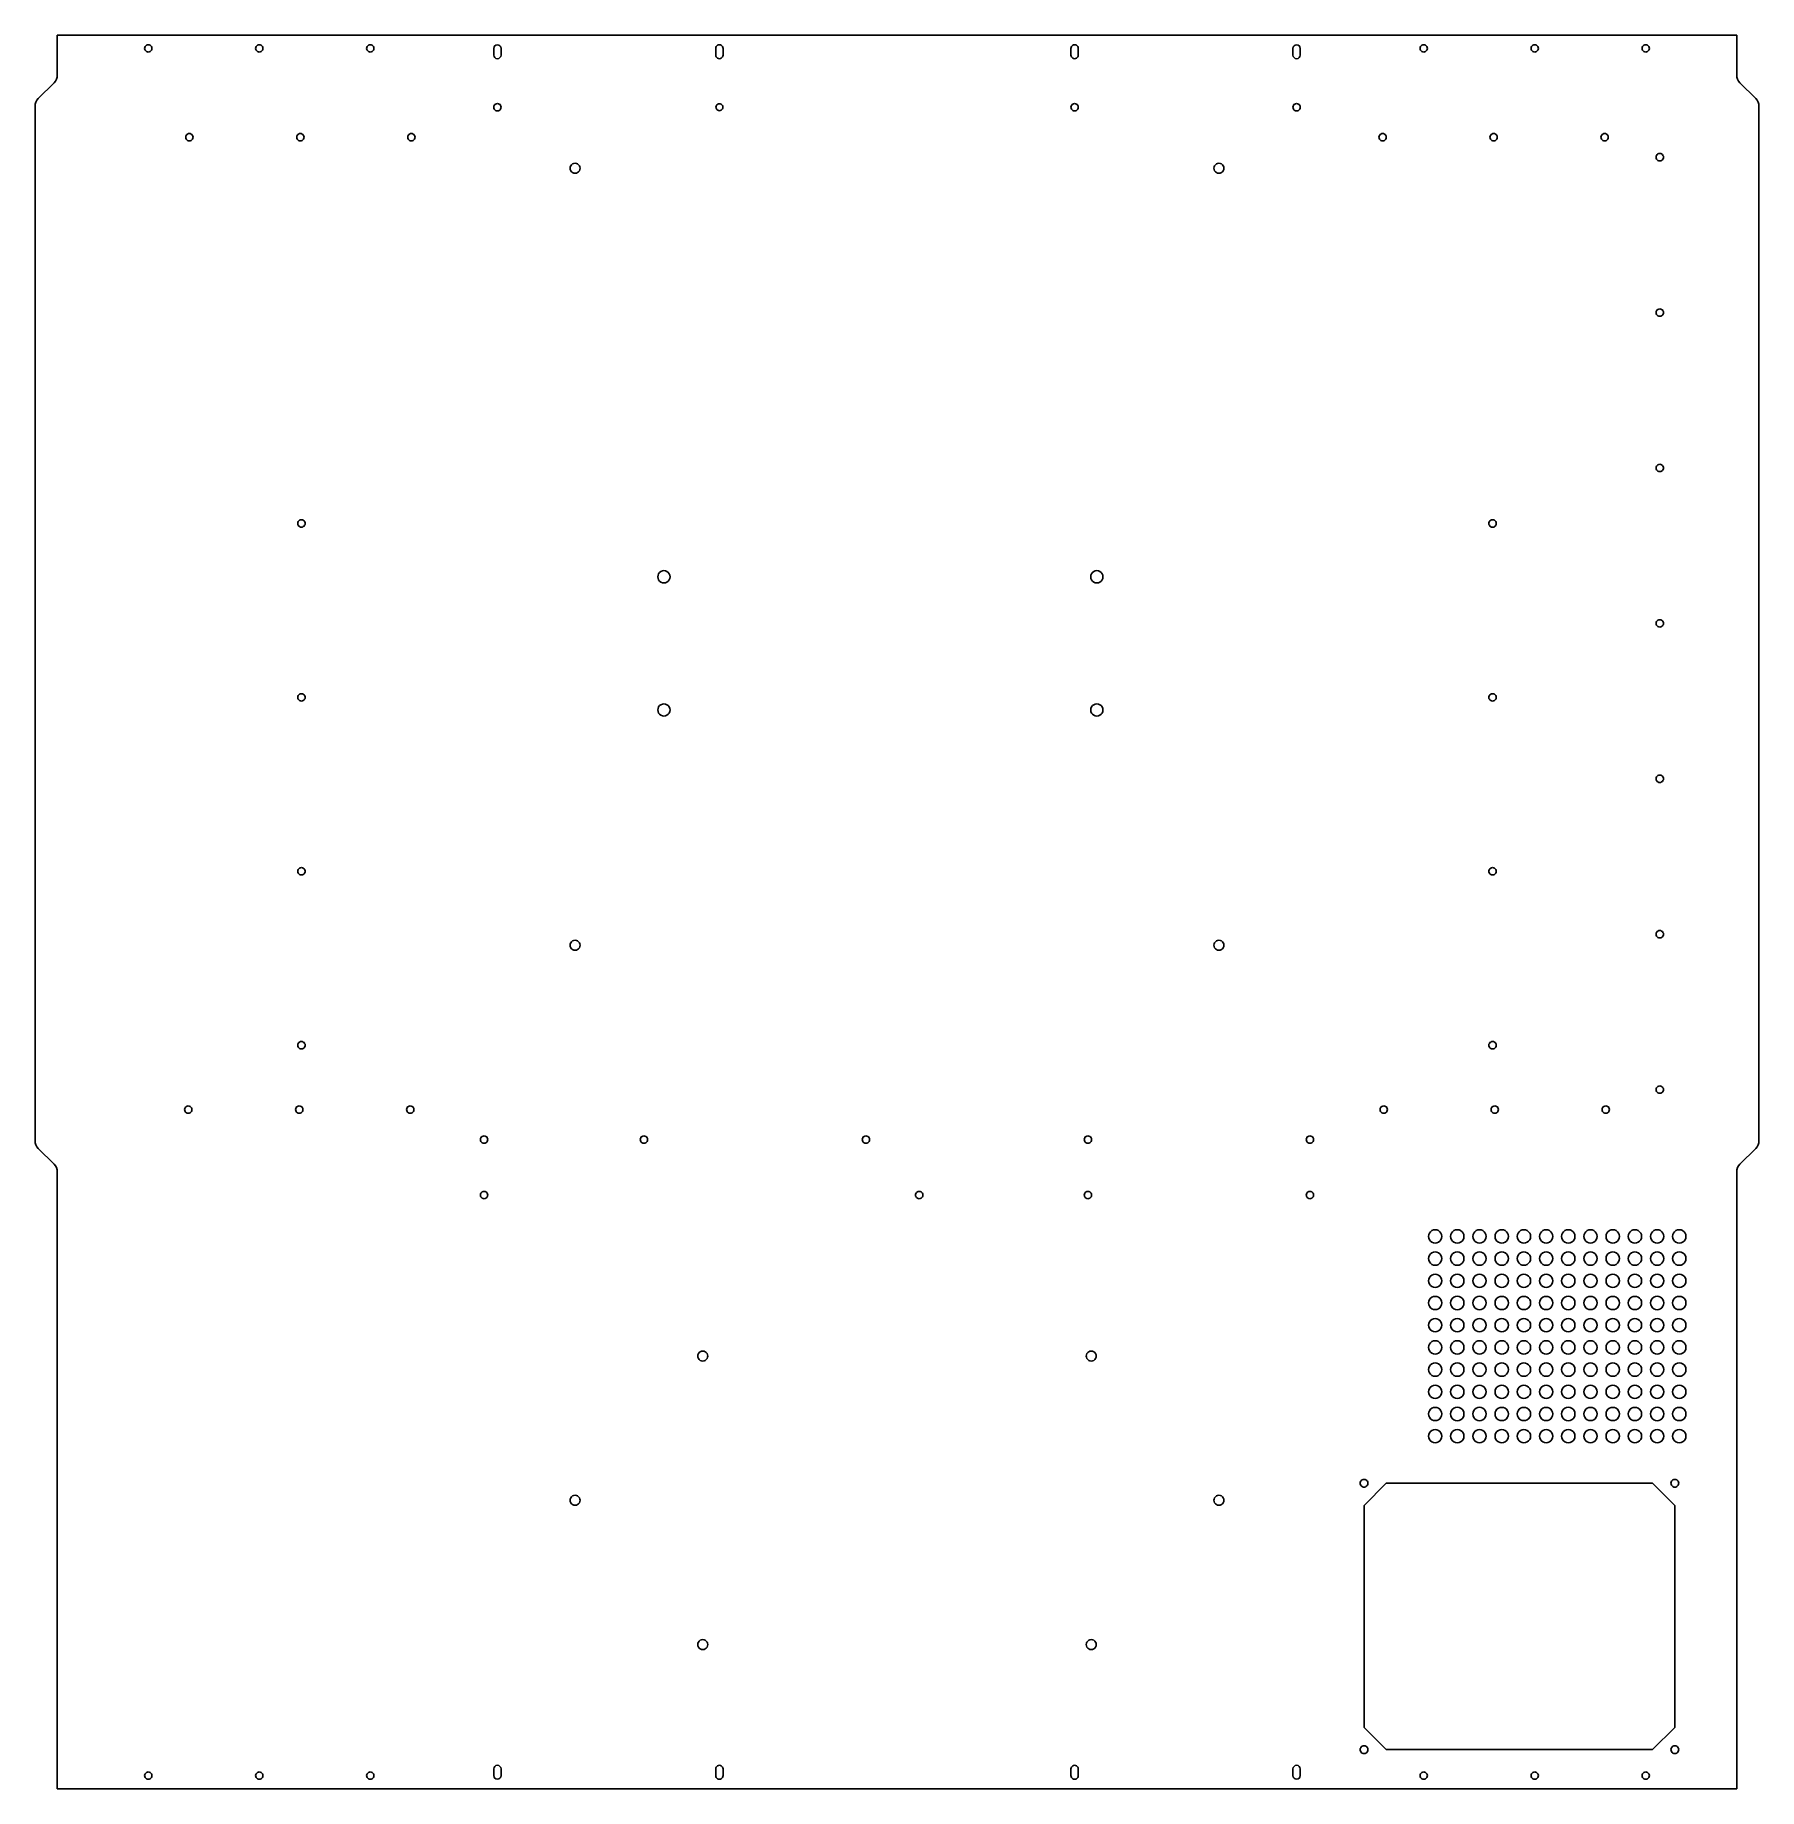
# Model space of a CAD drawing. Extents: x -300 to 476, y -208 to 582.
import ezdxf

# ---------------------------------------------------------------- set-up
doc = ezdxf.new("R2010")
doc.units = 0
doc.layers.add('Layer_1', color=7, linetype='CONTINUOUS')

msp = doc.modelspace()

# ---------------------------------------------------------------- linework, layer by layer
at = {"layer": 'Layer_1', "color": 7}
for p, q in [((466.066939, 582.154382), (-290.456, 582.154382)), ((-290.456, 582.154382), (-290.456, 564.225471)), ((466.066939, 564.225471), (466.066939, 582.154382)), ((-247.806054, 576.154381), (-247.806054, 576.154381)), ((-197.806116, 576.154381), (-197.806116, 576.154381)), ((-147.806179, 576.154381), (-147.806179, 576.154381)), ((-93.844301, 576.154381), (-93.844301, 573.15438)), ((-90.544306, 573.15438), (-90.544306, 576.154381)), ((6.155566, 573.15438), (6.155566, 576.154381)), ((9.455577, 576.154381), (9.455577, 573.15438)), ((9.455577, 576.154381), (9.455577, 576.154381)), ((166.155362, 573.15438), (166.155362, 576.154381)), ((169.455373, 576.154381), (169.455373, 573.15438)), ((169.455373, 576.154381), (169.455373, 576.154381)), ((266.155248, 573.15438), (266.155248, 576.154381)), ((266.155248, 573.15438), (266.155248, 573.15438)), ((269.455233, 576.154381), (269.455233, 573.15438)), ((326.717106, 576.154381), (326.717106, 576.154381)), ((376.717048, 576.154381), (376.717048, 576.154381)), ((426.716991, 576.154381), (426.716991, 576.154381)), ((-291.920464, 560.689928), (-298.991523, 553.618894)), ((474.602466, 553.618894), (467.531406, 560.689928)), ((-300.455988, 550.083351), (-300.455988, 84.226074)), ((-90.544306, 549.654409), (-90.544306, 549.654409)), ((9.355565, 549.654409), (9.355565, 549.654409)), ((169.455373, 549.654409), (169.455373, 549.654409)), ((269.455233, 549.654409), (269.455233, 549.654409)), ((476.066933, 84.226074), (476.066933, 550.083351)), ((-229.306077, 536.154432), (-229.306077, 536.154432)), ((-179.30614, 536.154432), (-179.30614, 536.154432)), ((-129.306202, 536.154432), (-129.306202, 536.154432)), ((308.217145, 536.154432), (308.217145, 536.154432)), ((358.217088, 536.154432), (358.217088, 536.154432)), ((408.217004, 536.154432), (408.217004, 536.154432)), ((-54.944351, 522.154446), (-54.944351, 522.154446)), ((235.055289, 522.154446), (235.055289, 522.154446)), ((433.075979, 527.154456), (433.075979, 527.154456)), ((433.075979, 457.154525), (433.075979, 457.154525)), ((433.075979, 387.154621), (433.075979, 387.154621)), ((-178.806141, 362.15465), (-178.806141, 362.15465)), ((357.717079, 362.15465), (357.717079, 362.15465)), ((-14.44439, 338.154686), (-14.44439, 338.154686)), ((180.555345, 338.154686), (180.555345, 338.154686)), ((433.075979, 317.154712), (433.075979, 317.154712)), ((-178.806141, 283.821421), (-178.806141, 283.821421)), ((-14.44439, 278.154762), (-14.44439, 278.154762)), ((180.555345, 278.154762), (180.555345, 278.154762)), ((357.717079, 283.821421), (357.717079, 283.821421)), ((433.075979, 247.1548), (433.075979, 247.1548)), ((-178.806141, 205.488187), (-178.806141, 205.488187)), ((357.717079, 205.488187), (357.717079, 205.488187)), ((433.075979, 177.15489), (433.075979, 177.15489)), ((-54.944351, 172.154896), (-54.944351, 172.154896)), ((235.055289, 172.154896), (235.055289, 172.154896)), ((-178.806141, 127.154953), (-178.806141, 127.154953)), ((357.717079, 127.154953), (357.717079, 127.154953)), ((433.075979, 107.154977), (433.075979, 107.154977)), ((-229.806075, 98.154989), (-229.806075, 98.154989)), ((-179.806141, 98.154989), (-179.806141, 98.154989)), ((-129.806203, 98.154989), (-129.806203, 98.154989)), ((308.717127, 98.154989), (308.717127, 98.154989)), ((358.71707, 98.154989), (358.71707, 98.154989)), ((408.717013, 98.154989), (408.717013, 98.154989)), ((-298.991523, 80.690545), (-291.920464, 73.619486)), ((-96.544297, 84.655006), (-96.544297, 84.655006)), ((-24.544396, 84.655006), (-24.544396, 84.655006)), ((75.455489, 84.655006), (75.455489, 84.655006)), ((175.455348, 84.655006), (175.455348, 84.655006)), ((275.455234, 84.655006), (275.455234, 84.655006)), ((467.531406, 73.619486), (474.602466, 80.690545)), ((-290.456, 70.083956), (-290.456, -207.84463)), ((466.066939, -207.84463), (466.066939, 70.083956)), ((-96.544297, 59.655038), (-96.544297, 59.655038)), ((99.455443, 59.655038), (99.455443, 59.655038)), ((175.455348, 59.655038), (175.455348, 59.655038)), ((275.455234, 59.655038), (275.455234, 59.655038)), ((333.20439, 41.03607), (333.20439, 41.03607)), ((343.204357, 41.03607), (343.204357, 41.03607)), ((353.204351, 41.03607), (353.204351, 41.03607)), ((363.204345, 41.03607), (363.204345, 41.03607)), ((373.204339, 41.03607), (373.204339, 41.03607)), ((383.204333, 41.03607), (383.204333, 41.03607)), ((393.2043, 41.03607), (393.2043, 41.03607)), ((403.204294, 41.03607), (403.204294, 41.03607)), ((413.204288, 41.03607), (413.204288, 41.03607)), ((423.204282, 41.03607), (423.204282, 41.03607)), ((433.204249, 41.03607), (433.204249, 41.03607)), ((443.204243, 41.03607), (443.204243, 41.03607)), ((333.20439, 31.036084), (333.20439, 31.036084)), ((343.204357, 31.036084), (343.204357, 31.036084)), ((353.204351, 31.036084), (353.204351, 31.036084)), ((363.204345, 31.036084), (363.204345, 31.036084)), ((373.204339, 31.036084), (373.204339, 31.036084)), ((383.204333, 31.036084), (383.204333, 31.036084)), ((393.2043, 31.036084), (393.2043, 31.036084)), ((403.204294, 31.036084), (403.204294, 31.036084)), ((413.204288, 31.036084), (413.204288, 31.036084)), ((423.204282, 31.036084), (423.204282, 31.036084)), ((433.204249, 31.036084), (433.204249, 31.036084)), ((443.204243, 31.036084), (443.204243, 31.036084)), ((333.20439, 21.036096), (333.20439, 21.036096)), ((343.204357, 21.036096), (343.204357, 21.036096)), ((353.204351, 21.036096), (353.204351, 21.036096)), ((363.204345, 21.036096), (363.204345, 21.036096)), ((373.204339, 21.036096), (373.204339, 21.036096)), ((383.204333, 21.036096), (383.204333, 21.036096)), ((393.2043, 21.036096), (393.2043, 21.036096)), ((403.204294, 21.036096), (403.204294, 21.036096)), ((413.204288, 21.036096), (413.204288, 21.036096)), ((423.204282, 21.036096), (423.204282, 21.036096)), ((433.204249, 21.036096), (433.204249, 21.036096)), ((443.204243, 21.036096), (443.204243, 21.036096)), ((333.20439, 11.03611), (333.20439, 11.03611)), ((343.204357, 11.03611), (343.204357, 11.03611)), ((353.204351, 11.03611), (353.204351, 11.03611)), ((363.204345, 11.03611), (363.204345, 11.03611)), ((373.204339, 11.03611), (373.204339, 11.03611)), ((383.204333, 11.03611), (383.204333, 11.03611)), ((393.2043, 11.03611), (393.2043, 11.03611)), ((403.204294, 11.03611), (403.204294, 11.03611)), ((413.204288, 11.03611), (413.204288, 11.03611)), ((423.204282, 11.03611), (423.204282, 11.03611)), ((433.204249, 11.03611), (433.204249, 11.03611)), ((443.204243, 11.03611), (443.204243, 11.03611)), ((333.20439, 1.036121), (333.20439, 1.036121)), ((343.204357, 1.036121), (343.204357, 1.036121)), ((353.204351, 1.036121), (353.204351, 1.036121)), ((363.204345, 1.036121), (363.204345, 1.036121)), ((373.204339, 1.036121), (373.204339, 1.036121)), ((383.204333, 1.036121), (383.204333, 1.036121)), ((393.2043, 1.036121), (393.2043, 1.036121)), ((403.204294, 1.036121), (403.204294, 1.036121)), ((413.204288, 1.036121), (413.204288, 1.036121)), ((423.204282, 1.036121), (423.204282, 1.036121)), ((433.204249, 1.036121), (433.204249, 1.036121)), ((443.204243, 1.036121), (443.204243, 1.036121)), ((2.55557, -12.844871), (2.55557, -12.844871)), ((177.55537, -12.844871), (177.55537, -12.844871)), ((333.20439, -8.963867), (333.20439, -8.963867)), ((343.204357, -8.963867), (343.204357, -8.963867)), ((353.204351, -8.963867), (353.204351, -8.963867)), ((363.204345, -8.963867), (363.204345, -8.963867)), ((373.204339, -8.963867), (373.204339, -8.963867)), ((383.204333, -8.963867), (383.204333, -8.963867)), ((393.2043, -8.963867), (393.2043, -8.963867)), ((403.204294, -8.963867), (403.204294, -8.963867)), ((413.204288, -8.963867), (413.204288, -8.963867)), ((423.204282, -8.963867), (423.204282, -8.963867)), ((433.204249, -8.963867), (433.204249, -8.963867)), ((443.204243, -8.963867), (443.204243, -8.963867)), ((333.20439, -18.963853), (333.20439, -18.963853)), ((343.204357, -18.963853), (343.204357, -18.963853)), ((353.204351, -18.963853), (353.204351, -18.963853)), ((363.204345, -18.963853), (363.204345, -18.963853)), ((373.204339, -18.963853), (373.204339, -18.963853)), ((383.204333, -18.963853), (383.204333, -18.963853)), ((393.2043, -18.963853), (393.2043, -18.963853)), ((403.204294, -18.963853), (403.204294, -18.963853)), ((413.204288, -18.963853), (413.204288, -18.963853)), ((423.204282, -18.963853), (423.204282, -18.963853)), ((433.204249, -18.963853), (433.204249, -18.963853)), ((443.204243, -18.963853), (443.204243, -18.963853)), ((333.20439, -28.963842), (333.20439, -28.963842)), ((343.204357, -28.963842), (343.204357, -28.963842)), ((353.204351, -28.963842), (353.204351, -28.963842)), ((363.204345, -28.963842), (363.204345, -28.963842)), ((373.204339, -28.963842), (373.204339, -28.963842)), ((383.204333, -28.963842), (383.204333, -28.963842)), ((393.2043, -28.963842), (393.2043, -28.963842)), ((403.204294, -28.963842), (403.204294, -28.963842)), ((413.204288, -28.963842), (413.204288, -28.963842)), ((423.204282, -28.963842), (423.204282, -28.963842)), ((433.204249, -28.963842), (433.204249, -28.963842)), ((443.204243, -28.963842), (443.204243, -28.963842)), ((333.20439, -38.963828), (333.20439, -38.963828)), ((343.204357, -38.963828), (343.204357, -38.963828)), ((353.204351, -38.963828), (353.204351, -38.963828)), ((363.204345, -38.963828), (363.204345, -38.963828)), ((373.204339, -38.963828), (373.204339, -38.963828)), ((383.204333, -38.963828), (383.204333, -38.963828)), ((393.2043, -38.963828), (393.2043, -38.963828)), ((403.204294, -38.963828), (403.204294, -38.963828)), ((413.204288, -38.963828), (413.204288, -38.963828)), ((423.204282, -38.963828), (423.204282, -38.963828)), ((433.204249, -38.963828), (433.204249, -38.963828)), ((443.204243, -38.963828), (443.204243, -38.963828)), ((333.20439, -48.963816), (333.20439, -48.963816)), ((343.204357, -48.963816), (343.204357, -48.963816)), ((353.204351, -48.963816), (353.204351, -48.963816)), ((363.204345, -48.963816), (363.204345, -48.963816)), ((373.204339, -48.963816), (373.204339, -48.963816)), ((383.204333, -48.963816), (383.204333, -48.963816)), ((393.2043, -48.963816), (393.2043, -48.963816)), ((403.204294, -48.963816), (403.204294, -48.963816)), ((413.204288, -48.963816), (413.204288, -48.963816)), ((423.204282, -48.963816), (423.204282, -48.963816)), ((433.204249, -48.963816), (433.204249, -48.963816)), ((443.204243, -48.963816), (443.204243, -48.963816)), ((298.187994, -80.151156), (308.187961, -70.151168)), ((299.937972, -70.151168), (299.937972, -70.151168)), ((308.187961, -70.151168), (428.187808, -70.151168)), ((428.187808, -70.151168), (438.187802, -80.151156)), ((439.937807, -70.151168), (439.937807, -70.151168)), ((-54.944351, -77.844789), (-54.944351, -77.844789)), ((235.055289, -77.844789), (235.055289, -77.844789)), ((298.187994, -180.151018), (298.187994, -80.151156)), ((438.187802, -80.151156), (438.187802, -180.151018)), ((2.55557, -142.844707), (2.55557, -142.844707)), ((177.55537, -142.844707), (177.55537, -142.844707)), ((308.187961, -190.151012), (298.187994, -180.151018)), ((438.187802, -180.151018), (428.187808, -190.151012)), ((299.937972, -190.151012), (299.937972, -190.151012)), ((428.187808, -190.151012), (308.187961, -190.151012)), ((439.937807, -190.151012), (439.937807, -190.151012)), ((-247.806054, -201.844628), (-247.806054, -201.844628)), ((-197.806116, -201.844628), (-197.806116, -201.844628)), ((-147.806179, -201.844628), (-147.806179, -201.844628)), ((-93.844301, -198.844627), (-93.844301, -201.844628)), ((-90.544306, -201.844628), (-90.544306, -198.844627)), ((6.155566, -198.844627), (6.155566, -201.844628)), ((9.455577, -201.844628), (9.455577, -198.844627)), ((166.155362, -201.844628), (166.155362, -198.844627)), ((166.155362, -201.844628), (166.155362, -201.844628)), ((169.455373, -198.844627), (169.455373, -201.844628)), ((266.155248, -201.844628), (266.155248, -198.844627)), ((266.155248, -201.844628), (266.155248, -201.844628)), ((269.455233, -198.844627), (269.455233, -201.844628)), ((326.717106, -201.844628), (326.717106, -201.844628)), ((376.717048, -201.844628), (376.717048, -201.844628)), ((426.716991, -201.844628), (426.716991, -201.844628)), ((-290.456, -207.84463), (466.066939, -207.84463))]:
    msp.add_line(p, q, dxfattribs=at)
for points in [[(-250.281241, 577.583872), (-250.791849, 577.288981), (-251.106286, 576.744026), (-251.106049, 576.154381)], [(-248.630862, 577.583872), (-249.14147, 577.878762), (-249.770633, 577.878762), (-250.281241, 577.583872)], [(-247.806054, 576.154381), (-247.805818, 576.744026), (-248.120254, 577.288981), (-248.630862, 577.583872)], [(-200.281304, 577.583872), (-200.791912, 577.288981), (-201.106348, 576.744026), (-201.106112, 576.154381)], [(-198.630924, 577.583872), (-199.141532, 577.878762), (-199.770696, 577.878762), (-200.281304, 577.583872)], [(-197.806116, 576.154381), (-197.80588, 576.744026), (-198.120316, 577.288981), (-198.630924, 577.583872)], [(-150.281177, 577.583322), (-150.791689, 577.288578), (-151.106177, 576.743869), (-151.106177, 576.154381)], [(-148.631178, 577.583322), (-149.14169, 577.878066), (-149.770666, 577.878066), (-150.281177, 577.583322)], [(-147.806179, 576.154381), (-147.806179, 576.743869), (-148.120667, 577.288578), (-148.631178, 577.583322)], [(-92.194303, 577.803718), (-93.105314, 577.803718), (-93.843936, 577.065391), (-93.844301, 576.154381)], [(-90.544306, 576.154381), (-90.54467, 577.065391), (-91.283293, 577.803718), (-92.194303, 577.803718)], [(6.155566, 576.154381), (6.155566, 576.743871), (6.470055, 577.288583), (6.980569, 577.583328)], [(6.980569, 577.583328), (7.491082, 577.878073), (8.120061, 577.878073), (8.630574, 577.583328)], [(8.630574, 577.583328), (9.141088, 577.288583), (9.455577, 576.743871), (9.455577, 576.154381)], [(166.155362, 576.154381), (166.155362, 576.743871), (166.469851, 577.288583), (166.980365, 577.583328)], [(166.980365, 577.583328), (167.490878, 577.878073), (168.119857, 577.878073), (168.63037, 577.583328)], [(168.63037, 577.583328), (169.140884, 577.288583), (169.455373, 576.743871), (169.455373, 576.154381)], [(266.155248, 576.154381), (266.15758, 577.063995), (266.895623, 577.800148), (267.80524, 577.800148)], [(267.80524, 577.800148), (268.714857, 577.800148), (269.4529, 577.063995), (269.455233, 576.154381)], [(324.240893, 577.586846), (323.729762, 577.291161), (323.415606, 576.744874), (323.417121, 576.154381)], [(325.893333, 577.586846), (325.382202, 577.882531), (324.752024, 577.882531), (324.240893, 577.586846)], [(326.717106, 576.154381), (326.71862, 576.744874), (326.404464, 577.291161), (325.893333, 577.586846)], [(374.240836, 577.586846), (373.729705, 577.291161), (373.415549, 576.744874), (373.417063, 576.154381)], [(375.893276, 577.586846), (375.382145, 577.882531), (374.751967, 577.882531), (374.240836, 577.586846)], [(376.717048, 576.154381), (376.718562, 576.744874), (376.404407, 577.291161), (375.893276, 577.586846)], [(424.240779, 577.586846), (423.729647, 577.291161), (423.415492, 576.744874), (423.417006, 576.154381)], [(425.893219, 577.586846), (425.382087, 577.882531), (424.75191, 577.882531), (424.240779, 577.586846)], [(426.716991, 576.154381), (426.718505, 576.744874), (426.40435, 577.291161), (425.893219, 577.586846)], [(-251.106049, 576.154381), (-251.106286, 575.564736), (-250.791849, 575.019781), (-250.281241, 574.72489)], [(-250.281241, 574.72489), (-249.770633, 574.43), (-249.14147, 574.43), (-248.630862, 574.72489)], [(-248.630862, 574.72489), (-248.120254, 575.019781), (-247.805818, 575.564736), (-247.806054, 576.154381)], [(-201.106112, 576.154381), (-201.106348, 575.564736), (-200.791912, 575.019781), (-200.281304, 574.72489)], [(-200.281304, 574.72489), (-199.770696, 574.43), (-199.141532, 574.43), (-198.630924, 574.72489)], [(-198.630924, 574.72489), (-198.120316, 575.019781), (-197.80588, 575.564736), (-197.806116, 576.154381)], [(-151.106177, 576.154381), (-151.106177, 575.564893), (-150.791689, 575.020184), (-150.281177, 574.72544)], [(-150.281177, 574.72544), (-149.770666, 574.430696), (-149.14169, 574.430696), (-148.631178, 574.72544)], [(-148.631178, 574.72544), (-148.120667, 575.020184), (-147.806179, 575.564893), (-147.806179, 576.154381)], [(-93.844301, 573.15438), (-93.843936, 572.243369), (-93.105314, 571.505043), (-92.194303, 571.505043)], [(-92.194303, 571.505043), (-91.283293, 571.505043), (-90.54467, 572.243369), (-90.544306, 573.15438)], [(6.980569, 571.725433), (6.470055, 572.020178), (6.155566, 572.56489), (6.155566, 573.15438)], [(8.630574, 571.725433), (8.120061, 571.430688), (7.491082, 571.430688), (6.980569, 571.725433)], [(9.455577, 573.15438), (9.455577, 572.56489), (9.141088, 572.020178), (8.630574, 571.725433)], [(166.980365, 571.725433), (166.469851, 572.020178), (166.155362, 572.56489), (166.155362, 573.15438)], [(168.63037, 571.725433), (168.119857, 571.430688), (167.490878, 571.430688), (166.980365, 571.725433)], [(169.455373, 573.15438), (169.455373, 572.56489), (169.140884, 572.020178), (168.63037, 571.725433)], [(267.80524, 571.508613), (266.895623, 571.508613), (266.15758, 572.244766), (266.155248, 573.15438)], [(269.455233, 573.15438), (269.4529, 572.244766), (268.714857, 571.508613), (267.80524, 571.508613)], [(323.417121, 576.154381), (323.415606, 575.563888), (323.729762, 575.0176), (324.240893, 574.721916)], [(324.240893, 574.721916), (324.752024, 574.426231), (325.382202, 574.426231), (325.893333, 574.721916)], [(325.893333, 574.721916), (326.404464, 575.0176), (326.71862, 575.563888), (326.717106, 576.154381)], [(373.417063, 576.154381), (373.415549, 575.563888), (373.729705, 575.0176), (374.240836, 574.721916)], [(374.240836, 574.721916), (374.751967, 574.426231), (375.382145, 574.426231), (375.893276, 574.721916)], [(375.893276, 574.721916), (376.404407, 575.0176), (376.718562, 575.563888), (376.717048, 576.154381)], [(423.417006, 576.154381), (423.415492, 575.563888), (423.729647, 575.0176), (424.240779, 574.721916)], [(424.240779, 574.721916), (424.75191, 574.426231), (425.382087, 574.426231), (425.893219, 574.721916)], [(425.893219, 574.721916), (426.40435, 575.0176), (426.718505, 575.563888), (426.716991, 576.154381)], [(-290.456, 564.225471), (-290.455996, 562.899386), (-290.98278, 561.627612), (-291.920464, 560.689928)], [(467.531406, 560.689928), (466.593721, 561.627611), (466.066936, 562.899385), (466.066939, 564.225471)], [(-298.991523, 553.618894), (-299.929207, 552.68121), (-300.455991, 551.409437), (-300.455988, 550.083351)], [(476.066933, 550.083351), (476.066936, 551.409437), (475.540151, 552.681211), (474.602466, 553.618894)], [(-93.019493, 551.0839), (-93.530101, 550.789009), (-93.844537, 550.244054), (-93.844301, 549.654409)], [(-93.844301, 549.654409), (-93.844537, 549.064764), (-93.530101, 548.519809), (-93.019493, 548.224918)], [(-91.369114, 551.0839), (-91.879722, 551.37879), (-92.508885, 551.37879), (-93.019493, 551.0839)], [(-93.019493, 548.224918), (-92.508885, 547.930028), (-91.879722, 547.930028), (-91.369114, 548.224918)], [(-90.544306, 549.654409), (-90.54407, 550.244054), (-90.858506, 550.789009), (-91.369114, 551.0839)], [(-91.369114, 548.224918), (-90.858506, 548.519809), (-90.54407, 549.064764), (-90.544306, 549.654409)], [(7.029464, 550.999948), (6.549329, 550.722213), (6.254203, 550.209084), (6.255578, 549.654409)], [(6.255578, 549.654409), (6.254203, 549.099734), (6.549329, 548.586605), (7.029464, 548.30887)], [(8.58168, 550.999948), (8.101545, 551.277683), (7.509598, 551.277683), (7.029464, 550.999948)], [(7.029464, 548.30887), (7.509598, 548.031135), (8.101545, 548.031135), (8.58168, 548.30887)], [(9.355565, 549.654409), (9.35694, 550.209084), (9.061814, 550.722213), (8.58168, 550.999948)], [(8.58168, 548.30887), (9.061814, 548.586605), (9.35694, 549.099734), (9.355565, 549.654409)], [(166.980365, 551.083356), (166.469851, 550.788611), (166.155362, 550.243899), (166.155362, 549.654409)], [(166.155362, 549.654409), (166.155362, 549.064919), (166.469851, 548.520207), (166.980365, 548.225462)], [(168.63037, 551.083356), (168.119857, 551.378101), (167.490878, 551.378101), (166.980365, 551.083356)], [(166.980365, 548.225462), (167.490878, 547.930717), (168.119857, 547.930717), (168.63037, 548.225462)], [(169.455373, 549.654409), (169.455373, 550.243899), (169.140884, 550.788611), (168.63037, 551.083356)], [(168.63037, 548.225462), (169.140884, 548.520207), (169.455373, 549.064919), (169.455373, 549.654409)], [(266.97902, 551.086874), (266.467889, 550.79119), (266.153733, 550.244902), (266.155248, 549.654409)], [(266.155248, 549.654409), (266.153733, 549.063916), (266.467889, 548.517628), (266.97902, 548.221944)], [(268.63146, 551.086874), (268.120329, 551.382559), (267.490151, 551.382559), (266.97902, 551.086874)], [(266.97902, 548.221944), (267.490151, 547.926259), (268.120329, 547.926259), (268.63146, 548.221944)], [(269.455233, 549.654409), (269.456747, 550.244902), (269.142591, 550.79119), (268.63146, 551.086874)], [(268.63146, 548.221944), (269.142591, 548.517628), (269.456747, 549.063916), (269.455233, 549.654409)], [(-231.781265, 537.583923), (-232.291873, 537.289032), (-232.606309, 536.744077), (-232.606073, 536.154432)], [(-230.130885, 537.583923), (-230.641493, 537.878813), (-231.270657, 537.878813), (-231.781265, 537.583923)], [(-229.306077, 536.154432), (-229.305841, 536.744077), (-229.620277, 537.289032), (-230.130885, 537.583923)], [(-181.781327, 537.583923), (-182.291935, 537.289032), (-182.606371, 536.744077), (-182.606135, 536.154432)], [(-180.130948, 537.583923), (-180.641556, 537.878813), (-181.270719, 537.878813), (-181.781327, 537.583923)], [(-179.30614, 536.154432), (-179.305903, 536.744077), (-179.62034, 537.289032), (-180.130948, 537.583923)], [(-131.781389, 537.583923), (-132.291998, 537.289032), (-132.606434, 536.744077), (-132.606198, 536.154432)], [(-130.13101, 537.583923), (-130.641618, 537.878813), (-131.270781, 537.878813), (-131.781389, 537.583923)], [(-129.306202, 536.154432), (-129.305966, 536.744077), (-129.620402, 537.289032), (-130.13101, 537.583923)], [(305.742136, 537.583379), (305.231623, 537.288634), (304.917133, 536.743922), (304.917133, 536.154432)], [(307.392142, 537.583379), (306.881628, 537.878124), (306.25265, 537.878124), (305.742136, 537.583379)], [(308.217145, 536.154432), (308.217145, 536.743922), (307.902655, 537.288634), (307.392142, 537.583379)], [(355.742079, 537.583379), (355.231565, 537.288634), (354.917076, 536.743922), (354.917076, 536.154432)], [(357.392085, 537.583379), (356.881571, 537.878124), (356.252593, 537.878124), (355.742079, 537.583379)], [(358.217088, 536.154432), (358.217088, 536.743922), (357.902598, 537.288634), (357.392085, 537.583379)], [(405.740791, 537.586897), (405.22966, 537.291212), (404.915505, 536.744925), (404.917019, 536.154432)], [(407.393231, 537.586897), (406.8821, 537.882582), (406.251923, 537.882582), (405.740791, 537.586897)], [(408.217004, 536.154432), (408.218518, 536.744925), (407.904363, 537.291212), (407.393231, 537.586897)], [(-232.606073, 536.154432), (-232.606309, 535.564787), (-232.291873, 535.019832), (-231.781265, 534.724941)], [(-231.781265, 534.724941), (-231.270657, 534.430051), (-230.641493, 534.430051), (-230.130885, 534.724941)], [(-230.130885, 534.724941), (-229.620277, 535.019832), (-229.305841, 535.564787), (-229.306077, 536.154432)], [(-182.606135, 536.154432), (-182.606371, 535.564787), (-182.291935, 535.019832), (-181.781327, 534.724941)], [(-181.781327, 534.724941), (-181.270719, 534.430051), (-180.641556, 534.430051), (-180.130948, 534.724941)], [(-180.130948, 534.724941), (-179.62034, 535.019832), (-179.305903, 535.564787), (-179.30614, 536.154432)], [(-132.606198, 536.154432), (-132.606434, 535.564787), (-132.291998, 535.019832), (-131.781389, 534.724941)], [(-131.781389, 534.724941), (-131.270781, 534.430051), (-130.641618, 534.430051), (-130.13101, 534.724941)], [(-130.13101, 534.724941), (-129.620402, 535.019832), (-129.305966, 535.564787), (-129.306202, 536.154432)], [(304.917133, 536.154432), (304.917133, 535.564942), (305.231623, 535.02023), (305.742136, 534.725485)], [(305.742136, 534.725485), (306.25265, 534.43074), (306.881628, 534.43074), (307.392142, 534.725485)], [(307.392142, 534.725485), (307.902655, 535.02023), (308.217145, 535.564942), (308.217145, 536.154432)], [(354.917076, 536.154432), (354.917076, 535.564942), (355.231565, 535.02023), (355.742079, 534.725485)], [(355.742079, 534.725485), (356.252593, 534.43074), (356.881571, 534.43074), (357.392085, 534.725485)], [(357.392085, 534.725485), (357.902598, 535.02023), (358.217088, 535.564942), (358.217088, 536.154432)], [(404.917019, 536.154432), (404.915505, 535.563939), (405.22966, 535.017651), (405.740791, 534.721967)], [(405.740791, 534.721967), (406.251923, 534.426282), (406.8821, 534.426282), (407.393231, 534.721967)], [(407.393231, 534.721967), (407.904363, 535.017651), (408.218518, 535.563939), (408.217004, 536.154432)], [(-58.319791, 524.104286), (-59.016169, 523.70202), (-59.444896, 522.95866), (-59.444344, 522.154446)], [(-59.444344, 522.154446), (-59.444896, 521.350232), (-59.016169, 520.606871), (-58.319791, 520.204605)], [(-56.068903, 524.104286), (-56.765281, 524.506553), (-57.623414, 524.506553), (-58.319791, 524.104286)], [(-54.944351, 522.154446), (-54.943799, 522.95866), (-55.372526, 523.70202), (-56.068903, 524.104286)], [(-56.068903, 520.204605), (-55.372526, 520.606871), (-54.943799, 521.350232), (-54.944351, 522.154446)], [(231.680288, 524.103003), (230.984135, 523.70108), (230.555287, 522.958294), (230.555287, 522.154446)], [(230.555287, 522.154446), (230.555287, 521.350598), (230.984135, 520.607812), (231.680288, 520.205888)], [(233.930288, 524.103003), (233.234136, 524.504927), (232.37644, 524.504927), (231.680288, 524.103003)], [(235.055289, 522.154446), (235.055289, 522.958294), (234.626441, 523.70108), (233.930288, 524.103003)], [(233.930288, 520.205888), (234.626441, 520.607812), (235.055289, 521.350598), (235.055289, 522.154446)], [(430.599767, 528.586921), (430.088635, 528.291236), (429.77448, 527.744949), (429.775994, 527.154456)], [(429.775994, 527.154456), (429.77448, 526.563963), (430.088635, 526.017675), (430.599767, 525.721991)], [(432.252207, 528.586921), (431.741075, 528.882606), (431.110898, 528.882606), (430.599767, 528.586921)], [(430.599767, 525.721991), (431.110898, 525.426306), (431.741075, 525.426306), (432.252207, 525.721991)], [(433.075979, 527.154456), (433.077493, 527.744949), (432.763338, 528.291236), (432.252207, 528.586921)], [(432.252207, 525.721991), (432.763338, 526.017675), (433.077493, 526.563963), (433.075979, 527.154456)], [(-58.319791, 520.204605), (-57.623414, 519.802339), (-56.765281, 519.802339), (-56.068903, 520.204605)], [(231.680288, 520.205888), (232.37644, 519.803964), (233.234136, 519.803964), (233.930288, 520.205888)], [(430.599767, 458.586991), (430.088635, 458.291306), (429.77448, 457.745019), (429.775994, 457.154525)], [(432.252207, 458.586991), (431.741075, 458.882675), (431.110898, 458.882675), (430.599767, 458.586991)], [(433.075979, 457.154525), (433.077493, 457.745019), (432.763338, 458.291306), (432.252207, 458.586991)], [(429.775994, 457.154525), (429.77448, 456.564032), (430.088635, 456.017745), (430.599767, 455.72206)], [(430.599767, 455.72206), (431.110898, 455.426376), (431.741075, 455.426376), (432.252207, 455.72206)], [(432.252207, 455.72206), (432.763338, 456.017745), (433.077493, 456.564032), (433.075979, 457.154525)], [(430.599767, 388.587086), (430.088635, 388.291402), (429.77448, 387.745115), (429.775994, 387.154621)], [(429.775994, 387.154621), (429.77448, 386.564128), (430.088635, 386.017841), (430.599767, 385.722156)], [(432.252207, 388.587086), (431.741075, 388.882771), (431.110898, 388.882771), (430.599767, 388.587086)], [(433.075979, 387.154621), (433.077493, 387.745115), (432.763338, 388.291402), (432.252207, 388.587086)], [(432.252207, 385.722156), (432.763338, 386.017841), (433.077493, 386.564128), (433.075979, 387.154621)], [(430.599767, 385.722156), (431.110898, 385.426471), (431.741075, 385.426471), (432.252207, 385.722156)], [(-181.281329, 363.584141), (-181.791937, 363.28925), (-182.106373, 362.744295), (-182.106137, 362.15465)], [(-179.630949, 363.584141), (-180.141557, 363.879031), (-180.770721, 363.879031), (-181.281329, 363.584141)], [(-178.806141, 362.15465), (-178.805905, 362.744295), (-179.120341, 363.28925), (-179.630949, 363.584141)], [(355.240866, 363.587115), (354.729735, 363.29143), (354.41558, 362.745143), (354.417094, 362.15465)], [(356.893306, 363.587115), (356.382175, 363.8828), (355.751998, 363.8828), (355.240866, 363.587115)], [(357.717079, 362.15465), (357.718593, 362.745143), (357.404437, 363.29143), (356.893306, 363.587115)], [(-182.106137, 362.15465), (-182.106373, 361.565005), (-181.791937, 361.02005), (-181.281329, 360.725159)], [(-181.281329, 360.725159), (-180.770721, 360.430269), (-180.141557, 360.430269), (-179.630949, 360.725159)], [(-179.630949, 360.725159), (-179.120341, 361.02005), (-178.805905, 361.565005), (-178.806141, 362.15465)], [(354.417094, 362.15465), (354.41558, 361.564156), (354.729735, 361.017869), (355.240866, 360.722185)], [(355.240866, 360.722185), (355.751998, 360.4265), (356.382175, 360.4265), (356.893306, 360.722185)], [(356.893306, 360.722185), (357.404437, 361.017869), (357.718593, 361.564156), (357.717079, 362.15465)], [(-18.569733, 340.537258), (-19.420762, 340.04575), (-19.944814, 339.137452), (-19.944383, 338.154686)], [(-15.81904, 340.537258), (-16.670069, 341.028766), (-17.718704, 341.028766), (-18.569733, 340.537258)], [(-14.44439, 338.154686), (-14.443959, 339.137452), (-14.968011, 340.04575), (-15.81904, 340.537258)], [(176.430002, 340.537258), (175.578973, 340.04575), (175.054921, 339.137452), (175.055352, 338.154686)], [(179.180695, 340.537258), (178.329666, 341.028766), (177.281031, 341.028766), (176.430002, 340.537258)], [(180.555345, 338.154686), (180.555776, 339.137452), (180.031724, 340.04575), (179.180695, 340.537258)], [(-19.944383, 338.154686), (-19.944814, 337.171919), (-19.420762, 336.263621), (-18.569733, 335.772114)], [(-18.569733, 335.772114), (-17.718704, 335.280606), (-16.670069, 335.280606), (-15.81904, 335.772114)], [(-15.81904, 335.772114), (-14.968011, 336.263621), (-14.443959, 337.171919), (-14.44439, 338.154686)], [(175.055352, 338.154686), (175.054921, 337.171919), (175.578973, 336.263621), (176.430002, 335.772114)], [(176.430002, 335.772114), (177.281031, 335.280606), (178.329666, 335.280606), (179.180695, 335.772114)], [(179.180695, 335.772114), (180.031724, 336.263621), (180.555776, 337.171919), (180.555345, 338.154686)], [(430.599767, 318.587177), (430.088635, 318.291492), (429.77448, 317.745205), (429.775994, 317.154712)], [(429.775994, 317.154712), (429.77448, 316.564219), (430.088635, 316.017931), (430.599767, 315.722247)], [(432.252207, 318.587177), (431.741075, 318.882862), (431.110898, 318.882862), (430.599767, 318.587177)], [(433.075979, 317.154712), (433.077493, 317.745205), (432.763338, 318.291492), (432.252207, 318.587177)], [(432.252207, 315.722247), (432.763338, 316.017931), (433.077493, 316.564219), (433.075979, 317.154712)], [(430.599767, 315.722247), (431.110898, 315.426562), (431.741075, 315.426562), (432.252207, 315.722247)], [(-181.281329, 285.250912), (-181.791937, 284.956021), (-182.106373, 284.411066), (-182.106137, 283.821421)], [(-179.630949, 285.250912), (-180.141557, 285.545802), (-180.770721, 285.545802), (-181.281329, 285.250912)], [(-178.806141, 283.821421), (-178.805905, 284.411066), (-179.120341, 284.956021), (-179.630949, 285.250912)], [(355.240866, 285.253886), (354.729735, 284.958202), (354.41558, 284.411914), (354.417094, 283.821421)], [(356.893306, 285.253886), (356.382175, 285.549571), (355.751998, 285.549571), (355.240866, 285.253886)], [(357.717079, 283.821421), (357.718593, 284.411914), (357.404437, 284.958202), (356.893306, 285.253886)], [(-182.106137, 283.821421), (-182.106373, 283.231776), (-181.791937, 282.686821), (-181.281329, 282.39193)], [(-181.281329, 282.39193), (-180.770721, 282.09704), (-180.141557, 282.09704), (-179.630949, 282.39193)], [(-179.630949, 282.39193), (-179.120341, 282.686821), (-178.805905, 283.231776), (-178.806141, 283.821421)], [(-18.569733, 280.537334), (-19.420762, 280.045827), (-19.944814, 279.137529), (-19.944383, 278.154762)], [(-19.944383, 278.154762), (-19.944814, 277.171996), (-19.420762, 276.263698), (-18.569733, 275.77219)], [(-15.81904, 280.537334), (-16.670069, 281.028842), (-17.718704, 281.028842), (-18.569733, 280.537334)], [(-14.44439, 278.154762), (-14.443959, 279.137529), (-14.968011, 280.045827), (-15.81904, 280.537334)], [(-15.81904, 275.77219), (-14.968011, 276.263698), (-14.443959, 277.171996), (-14.44439, 278.154762)], [(176.430002, 280.537334), (175.578973, 280.045827), (175.054921, 279.137529), (175.055352, 278.154762)], [(175.055352, 278.154762), (175.054921, 277.171996), (175.578973, 276.263698), (176.430002, 275.77219)], [(179.180695, 280.537334), (178.329666, 281.028842), (177.281031, 281.028842), (176.430002, 280.537334)], [(180.555345, 278.154762), (180.555776, 279.137529), (180.031724, 280.045827), (179.180695, 280.537334)], [(179.180695, 275.77219), (180.031724, 276.263698), (180.555776, 277.171996), (180.555345, 278.154762)], [(354.417094, 283.821421), (354.41558, 283.230928), (354.729735, 282.68464), (355.240866, 282.388956)], [(355.240866, 282.388956), (355.751998, 282.093271), (356.382175, 282.093271), (356.893306, 282.388956)], [(356.893306, 282.388956), (357.404437, 282.68464), (357.718593, 283.230928), (357.717079, 283.821421)], [(-18.569733, 275.77219), (-17.718704, 275.280682), (-16.670069, 275.280682), (-15.81904, 275.77219)], [(176.430002, 275.77219), (177.281031, 275.280682), (178.329666, 275.280682), (179.180695, 275.77219)], [(430.599767, 248.587265), (430.088635, 248.29158), (429.77448, 247.745293), (429.775994, 247.1548)], [(429.775994, 247.1548), (429.77448, 246.564306), (430.088635, 246.018019), (430.599767, 245.722335)], [(432.252207, 248.587265), (431.741075, 248.88295), (431.110898, 248.88295), (430.599767, 248.587265)], [(430.599767, 245.722335), (431.110898, 245.42665), (431.741075, 245.42665), (432.252207, 245.722335)], [(433.075979, 247.1548), (433.077493, 247.745293), (432.763338, 248.29158), (432.252207, 248.587265)], [(432.252207, 245.722335), (432.763338, 246.018019), (433.077493, 246.564306), (433.075979, 247.1548)], [(-181.281329, 206.917678), (-181.791937, 206.622787), (-182.106373, 206.077832), (-182.106137, 205.488187)], [(-182.106137, 205.488187), (-182.106373, 204.898542), (-181.791937, 204.353587), (-181.281329, 204.058696)], [(-179.630949, 206.917678), (-180.141557, 207.212568), (-180.770721, 207.212568), (-181.281329, 206.917678)], [(-178.806141, 205.488187), (-178.805905, 206.077832), (-179.120341, 206.622787), (-179.630949, 206.917678)], [(-179.630949, 204.058696), (-179.120341, 204.353587), (-178.805905, 204.898542), (-178.806141, 205.488187)], [(355.240866, 206.920652), (354.729735, 206.624968), (354.41558, 206.07868), (354.417094, 205.488187)], [(354.417094, 205.488187), (354.41558, 204.897694), (354.729735, 204.351406), (355.240866, 204.055722)], [(356.893306, 206.920652), (356.382175, 207.216337), (355.751998, 207.216337), (355.240866, 206.920652)], [(357.717079, 205.488187), (357.718593, 206.07868), (357.404437, 206.624968), (356.893306, 206.920652)], [(356.893306, 204.055722), (357.404437, 204.351406), (357.718593, 204.897694), (357.717079, 205.488187)], [(-181.281329, 204.058696), (-180.770721, 203.763806), (-180.141557, 203.763806), (-179.630949, 204.058696)], [(355.240866, 204.055722), (355.751998, 203.760037), (356.382175, 203.760037), (356.893306, 204.055722)], [(-58.319791, 174.104737), (-59.016169, 173.70247), (-59.444896, 172.95911), (-59.444344, 172.154896)], [(-56.068903, 174.104737), (-56.765281, 174.507003), (-57.623414, 174.507003), (-58.319791, 174.104737)], [(-54.944351, 172.154896), (-54.943799, 172.95911), (-55.372526, 173.70247), (-56.068903, 174.104737)], [(231.680288, 174.103454), (230.984135, 173.70153), (230.555287, 172.958744), (230.555287, 172.154896)], [(233.930288, 174.103454), (233.234136, 174.505378), (232.37644, 174.505378), (231.680288, 174.103454)], [(235.055289, 172.154896), (235.055289, 172.958744), (234.626441, 173.70153), (233.930288, 174.103454)], [(430.599767, 178.587356), (430.088635, 178.291671), (429.77448, 177.745384), (429.775994, 177.15489)], [(429.775994, 177.15489), (429.77448, 176.564397), (430.088635, 176.01811), (430.599767, 175.722425)], [(432.252207, 178.587356), (431.741075, 178.88304), (431.110898, 178.88304), (430.599767, 178.587356)], [(430.599767, 175.722425), (431.110898, 175.426741), (431.741075, 175.426741), (432.252207, 175.722425)], [(433.075979, 177.15489), (433.077493, 177.745384), (432.763338, 178.291671), (432.252207, 178.587356)], [(432.252207, 175.722425), (432.763338, 176.01811), (433.077493, 176.564397), (433.075979, 177.15489)], [(-59.444344, 172.154896), (-59.444896, 171.350682), (-59.016169, 170.607322), (-58.319791, 170.205056)], [(-58.319791, 170.205056), (-57.623414, 169.802789), (-56.765281, 169.802789), (-56.068903, 170.205056)], [(-56.068903, 170.205056), (-55.372526, 170.607322), (-54.943799, 171.350682), (-54.944351, 172.154896)], [(230.555287, 172.154896), (230.555287, 171.351048), (230.984135, 170.608262), (231.680288, 170.206338)], [(231.680288, 170.206338), (232.37644, 169.804415), (233.234136, 169.804415), (233.930288, 170.206338)], [(233.930288, 170.206338), (234.626441, 170.608262), (235.055289, 171.351048), (235.055289, 172.154896)], [(-181.281329, 128.584444), (-181.791937, 128.289553), (-182.106373, 127.744598), (-182.106137, 127.154953)], [(-182.106137, 127.154953), (-182.106373, 126.565308), (-181.791937, 126.020353), (-181.281329, 125.725462)], [(-179.630949, 128.584444), (-180.141557, 128.879334), (-180.770721, 128.879334), (-181.281329, 128.584444)], [(-178.806141, 127.154953), (-178.805905, 127.744598), (-179.120341, 128.289553), (-179.630949, 128.584444)], [(-179.630949, 125.725462), (-179.120341, 126.020353), (-178.805905, 126.565308), (-178.806141, 127.154953)], [(355.240866, 128.587418), (354.729735, 128.291733), (354.41558, 127.745446), (354.417094, 127.154953)], [(354.417094, 127.154953), (354.41558, 126.56446), (354.729735, 126.018172), (355.240866, 125.722488)], [(356.893306, 128.587418), (356.382175, 128.883103), (355.751998, 128.883103), (355.240866, 128.587418)], [(357.717079, 127.154953), (357.718593, 127.745446), (357.404437, 128.291733), (356.893306, 128.587418)], [(356.893306, 125.722488), (357.404437, 126.018172), (357.718593, 126.56446), (357.717079, 127.154953)], [(-181.281329, 125.725462), (-180.770721, 125.430572), (-180.141557, 125.430572), (-179.630949, 125.725462)], [(355.240866, 125.722488), (355.751998, 125.426803), (356.382175, 125.426803), (356.893306, 125.722488)], [(430.599767, 108.587443), (430.088635, 108.291758), (429.77448, 107.745471), (429.775994, 107.154977)], [(429.775994, 107.154977), (429.77448, 106.564484), (430.088635, 106.018197), (430.599767, 105.722512)], [(432.252207, 108.587443), (431.741075, 108.883127), (431.110898, 108.883127), (430.599767, 108.587443)], [(430.599767, 105.722512), (431.110898, 105.426828), (431.741075, 105.426828), (432.252207, 105.722512)], [(433.075979, 107.154977), (433.077493, 107.745471), (432.763338, 108.291758), (432.252207, 108.587443)], [(432.252207, 105.722512), (432.763338, 106.018197), (433.077493, 106.564484), (433.075979, 107.154977)], [(-232.281072, 99.583929), (-232.791583, 99.289185), (-233.106071, 98.744476), (-233.106071, 98.154989)], [(-233.106071, 98.154989), (-233.106071, 97.565501), (-232.791583, 97.020792), (-232.281072, 96.726049)], [(-230.631074, 99.583929), (-231.141585, 99.878672), (-231.770561, 99.878672), (-232.281072, 99.583929)], [(-232.281072, 96.726049), (-231.770561, 96.431305), (-231.141585, 96.431305), (-230.631074, 96.726049)], [(-229.806075, 98.154989), (-229.806075, 98.744476), (-230.120563, 99.289185), (-230.631074, 99.583929)], [(-230.631074, 96.726049), (-230.120563, 97.020792), (-229.806075, 97.565501), (-229.806075, 98.154989)], [(-182.281328, 99.584479), (-182.791936, 99.289589), (-183.106372, 98.744633), (-183.106136, 98.154989)], [(-183.106136, 98.154989), (-183.106372, 97.565344), (-182.791936, 97.020389), (-182.281328, 96.725498)], [(-180.630949, 99.584479), (-181.141557, 99.87937), (-181.77072, 99.87937), (-182.281328, 99.584479)], [(-182.281328, 96.725498), (-181.77072, 96.430607), (-181.141557, 96.430607), (-180.630949, 96.725498)], [(-179.806141, 98.154989), (-179.805904, 98.744633), (-180.120341, 99.289589), (-180.630949, 99.584479)], [(-180.630949, 96.725498), (-180.120341, 97.020389), (-179.805904, 97.565344), (-179.806141, 98.154989)], [(-132.281391, 99.584479), (-132.791999, 99.289589), (-133.106435, 98.744633), (-133.106199, 98.154989)], [(-133.106199, 98.154989), (-133.106435, 97.565344), (-132.791999, 97.020389), (-132.281391, 96.725498)], [(-130.631011, 99.584479), (-131.141619, 99.87937), (-131.770782, 99.87937), (-132.281391, 99.584479)], [(-132.281391, 96.725498), (-131.770782, 96.430607), (-131.141619, 96.430607), (-130.631011, 96.725498)], [(-129.806203, 98.154989), (-129.805967, 98.744633), (-130.120403, 99.289589), (-130.631011, 99.584479)], [(-130.631011, 96.725498), (-130.120403, 97.020389), (-129.805967, 97.565344), (-129.806203, 98.154989)], [(306.240915, 99.587454), (305.729783, 99.291769), (305.415628, 98.745482), (305.417142, 98.154989)], [(305.417142, 98.154989), (305.415628, 97.564495), (305.729783, 97.018208), (306.240915, 96.722523)], [(307.893355, 99.587454), (307.382223, 99.883138), (306.752046, 99.883138), (306.240915, 99.587454)], [(306.240915, 96.722523), (306.752046, 96.426839), (307.382223, 96.426839), (307.893355, 96.722523)], [(308.717127, 98.154989), (308.718641, 98.745482), (308.404486, 99.291769), (307.893355, 99.587454)], [(307.893355, 96.722523), (308.404486, 97.018208), (308.718641, 97.564495), (308.717127, 98.154989)], [(356.240858, 99.587454), (355.729726, 99.291769), (355.415571, 98.745482), (355.417085, 98.154989)], [(355.417085, 98.154989), (355.415571, 97.564495), (355.729726, 97.018208), (356.240858, 96.722523)], [(357.893298, 99.587454), (357.382166, 99.883138), (356.751989, 99.883138), (356.240858, 99.587454)], [(356.240858, 96.722523), (356.751989, 96.426839), (357.382166, 96.426839), (357.893298, 96.722523)], [(358.71707, 98.154989), (358.718584, 98.745482), (358.404429, 99.291769), (357.893298, 99.587454)], [(357.893298, 96.722523), (358.404429, 97.018208), (358.718584, 97.564495), (358.71707, 98.154989)], [(406.2408, 99.587454), (405.729669, 99.291769), (405.415514, 98.745482), (405.417028, 98.154989)], [(405.417028, 98.154989), (405.415514, 97.564495), (405.729669, 97.018208), (406.2408, 96.722523)], [(407.89324, 99.587454), (407.382109, 99.883138), (406.751932, 99.883138), (406.2408, 99.587454)], [(406.2408, 96.722523), (406.751932, 96.426839), (407.382109, 96.426839), (407.89324, 96.722523)], [(408.717013, 98.154989), (408.718527, 98.745482), (408.404372, 99.291769), (407.89324, 99.587454)], [(407.89324, 96.722523), (408.404372, 97.018208), (408.718527, 97.564495), (408.717013, 98.154989)], [(-300.455988, 84.226074), (-300.455988, 82.899993), (-299.929204, 81.628225), (-298.991523, 80.690545)], [(-99.019484, 86.084496), (-99.530092, 85.789606), (-99.844528, 85.24465), (-99.844292, 84.655006)], [(-99.844292, 84.655006), (-99.844528, 84.065361), (-99.530092, 83.520406), (-99.019484, 83.225515)], [(-97.369105, 86.084496), (-97.879713, 86.379387), (-98.508876, 86.379387), (-99.019484, 86.084496)], [(-99.019484, 83.225515), (-98.508876, 82.930624), (-97.879713, 82.930624), (-97.369105, 83.225515)], [(-96.544297, 84.655006), (-96.544061, 85.24465), (-96.858497, 85.789606), (-97.369105, 86.084496)], [(-97.369105, 83.225515), (-96.858497, 83.520406), (-96.544061, 84.065361), (-96.544297, 84.655006)], [(-27.020451, 86.087011), (-27.531502, 85.791449), (-27.8457, 85.245368), (-27.844384, 84.655006)], [(-27.844384, 84.655006), (-27.8457, 84.064643), (-27.531502, 83.518562), (-27.020451, 83.223)], [(-25.36833, 86.087011), (-25.87938, 86.382573), (-26.5094, 86.382573), (-27.020451, 86.087011)], [(-27.020451, 83.223), (-26.5094, 82.927439), (-25.87938, 82.927439), (-25.36833, 83.223)], [(-24.544396, 84.655006), (-24.54308, 85.245368), (-24.857279, 85.791449), (-25.36833, 86.087011)], [(-25.36833, 83.223), (-24.857279, 83.518562), (-24.54308, 84.064643), (-24.544396, 84.655006)], [(72.980481, 86.083953), (72.469967, 85.789207), (72.155478, 85.244496), (72.155478, 84.655006)], [(72.155478, 84.655006), (72.155478, 84.065515), (72.469967, 83.520804), (72.980481, 83.226059)], [(74.630486, 86.083953), (74.119973, 86.378698), (73.490994, 86.378698), (72.980481, 86.083953)], [(72.980481, 83.226059), (73.490994, 82.931313), (74.119973, 82.931313), (74.630486, 83.226059)], [(75.455489, 84.655006), (75.455489, 85.244496), (75.141, 85.789207), (74.630486, 86.083953)], [(74.630486, 83.226059), (75.141, 83.520804), (75.455489, 84.065515), (75.455489, 84.655006)], [(172.979136, 86.087471), (172.468005, 85.791786), (172.153849, 85.245499), (172.155363, 84.655006)], [(172.155363, 84.655006), (172.153849, 84.064512), (172.468005, 83.518225), (172.979136, 83.22254)], [(174.631576, 86.087471), (174.120445, 86.383155), (173.490267, 86.383155), (172.979136, 86.087471)], [(172.979136, 83.22254), (173.490267, 82.926856), (174.120445, 82.926856), (174.631576, 83.22254)], [(175.455348, 84.655006), (175.456863, 85.245499), (175.142707, 85.791786), (174.631576, 86.087471)], [(174.631576, 83.22254), (175.142707, 83.518225), (175.456863, 84.064512), (175.455348, 84.655006)], [(272.979022, 86.087471), (272.46789, 85.791786), (272.153735, 85.245499), (272.155249, 84.655006)], [(272.155249, 84.655006), (272.153735, 84.064512), (272.46789, 83.518225), (272.979022, 83.22254)], [(274.631462, 86.087471), (274.12033, 86.383155), (273.490153, 86.383155), (272.979022, 86.087471)], [(272.979022, 83.22254), (273.490153, 82.926856), (274.12033, 82.926856), (274.631462, 83.22254)], [(275.455234, 84.655006), (275.456748, 85.245499), (275.142593, 85.791786), (274.631462, 86.087471)], [(274.631462, 83.22254), (275.142593, 83.518225), (275.456748, 84.064512), (275.455234, 84.655006)], [(474.602466, 80.690545), (475.540148, 81.628225), (476.066932, 82.899993), (476.066933, 84.226074)], [(-291.920464, 73.619486), (-290.982784, 72.681805), (-290.456, 71.410037), (-290.456, 70.083956)], [(466.066939, 70.083956), (466.06694, 71.410037), (466.593724, 72.681805), (467.531406, 73.619486)], [(-99.019484, 61.084529), (-99.530092, 60.789638), (-99.844528, 60.244683), (-99.844292, 59.655038)], [(-99.844292, 59.655038), (-99.844528, 59.065393), (-99.530092, 58.520438), (-99.019484, 58.225547)], [(-97.369105, 61.084529), (-97.879713, 61.379419), (-98.508876, 61.379419), (-99.019484, 61.084529)], [(-99.019484, 58.225547), (-98.508876, 57.930657), (-97.879713, 57.930657), (-97.369105, 58.225547)], [(-96.544297, 59.655038), (-96.544061, 60.244683), (-96.858497, 60.789638), (-97.369105, 61.084529)], [(-97.369105, 58.225547), (-96.858497, 58.520438), (-96.544061, 59.065393), (-96.544297, 59.655038)], [(96.97923, 61.087503), (96.468099, 60.791819), (96.153944, 60.245531), (96.155458, 59.655038)], [(96.155458, 59.655038), (96.153944, 59.064545), (96.468099, 58.518257), (96.97923, 58.222573)], [(98.63167, 61.087503), (98.120539, 61.383188), (97.490362, 61.383188), (96.97923, 61.087503)], [(96.97923, 58.222573), (97.490362, 57.926888), (98.120539, 57.926888), (98.63167, 58.222573)], [(99.455443, 59.655038), (99.456957, 60.245531), (99.142802, 60.791819), (98.63167, 61.087503)], [(98.63167, 58.222573), (99.142802, 58.518257), (99.456957, 59.064545), (99.455443, 59.655038)], [(172.979136, 61.087503), (172.468005, 60.791819), (172.153849, 60.245531), (172.155363, 59.655038)], [(172.155363, 59.655038), (172.153849, 59.064545), (172.468005, 58.518257), (172.979136, 58.222573)], [(174.631576, 61.087503), (174.120445, 61.383188), (173.490267, 61.383188), (172.979136, 61.087503)], [(172.979136, 58.222573), (173.490267, 57.926888), (174.120445, 57.926888), (174.631576, 58.222573)], [(175.455348, 59.655038), (175.456863, 60.245531), (175.142707, 60.791819), (174.631576, 61.087503)], [(174.631576, 58.222573), (175.142707, 58.518257), (175.456863, 59.064545), (175.455348, 59.655038)], [(272.979022, 61.087503), (272.46789, 60.791819), (272.153735, 60.245531), (272.155249, 59.655038)], [(272.155249, 59.655038), (272.153735, 59.064545), (272.46789, 58.518257), (272.979022, 58.222573)], [(274.631462, 61.087503), (274.12033, 61.383188), (273.490153, 61.383188), (272.979022, 61.087503)], [(272.979022, 58.222573), (273.490153, 57.926888), (274.12033, 57.926888), (274.631462, 58.222573)], [(275.455234, 59.655038), (275.456748, 60.245531), (275.142593, 60.791819), (274.631462, 61.087503)], [(274.631462, 58.222573), (275.142593, 58.518257), (275.456748, 59.064545), (275.455234, 59.655038)], [(328.704388, 43.634147), (327.776185, 43.098249), (327.204388, 42.107867), (327.204388, 41.03607)], [(327.204388, 41.03607), (327.204388, 39.964273), (327.776185, 38.973892), (328.704388, 38.437993)], [(331.704389, 43.634147), (330.776186, 44.170046), (329.632592, 44.170046), (328.704388, 43.634147)], [(333.20439, 41.03607), (333.20439, 42.107867), (332.632593, 43.098249), (331.704389, 43.634147)], [(331.704389, 38.437993), (332.632593, 38.973892), (333.20439, 39.964273), (333.20439, 41.03607)], [(338.702282, 43.640174), (337.773019, 43.102667), (337.201792, 42.109587), (337.204382, 41.03607)], [(337.204382, 41.03607), (337.201792, 39.962554), (337.773019, 38.969474), (338.702282, 38.431967)], [(341.706457, 43.640174), (340.777193, 44.177681), (339.631546, 44.177681), (338.702282, 43.640174)], [(343.204357, 41.03607), (343.206947, 42.109587), (342.63572, 43.102667), (341.706457, 43.640174)], [(341.706457, 38.431967), (342.63572, 38.969474), (343.206947, 39.962554), (343.204357, 41.03607)], [(348.702276, 43.640174), (347.773013, 43.102667), (347.201786, 42.109587), (347.204376, 41.03607)], [(347.204376, 41.03607), (347.201786, 39.962554), (347.773013, 38.969474), (348.702276, 38.431967)], [(351.70645, 43.640174), (350.777187, 44.177681), (349.63154, 44.177681), (348.702276, 43.640174)], [(353.204351, 41.03607), (353.206941, 42.109587), (352.635714, 43.102667), (351.70645, 43.640174)], [(351.70645, 38.431967), (352.635714, 38.969474), (353.206941, 39.962554), (353.204351, 41.03607)], [(358.704344, 43.634147), (357.77614, 43.098249), (357.204343, 42.107867), (357.204343, 41.03607)], [(357.204343, 41.03607), (357.204343, 39.964273), (357.77614, 38.973892), (358.704344, 38.437993)], [(361.704344, 43.634147), (360.776141, 44.170046), (359.632547, 44.170046), (358.704344, 43.634147)], [(363.204345, 41.03607), (363.204345, 42.107867), (362.632548, 43.098249), (361.704344, 43.634147)], [(361.704344, 38.437993), (362.632548, 38.973892), (363.204345, 39.964273), (363.204345, 41.03607)], [(368.704337, 43.634147), (367.776134, 43.098249), (367.204337, 42.107867), (367.204337, 41.03607)], [(367.204337, 41.03607), (367.204337, 39.964273), (367.776134, 38.973892), (368.704337, 38.437993)], [(371.704338, 43.634147), (370.776135, 44.170046), (369.632541, 44.170046), (368.704337, 43.634147)], [(373.204339, 41.03607), (373.204339, 42.107867), (372.632542, 43.098249), (371.704338, 43.634147)], [(371.704338, 38.437993), (372.632542, 38.973892), (373.204339, 39.964273), (373.204339, 41.03607)], [(378.704331, 43.634147), (377.776128, 43.098249), (377.204331, 42.107867), (377.204331, 41.03607)], [(377.204331, 41.03607), (377.204331, 39.964273), (377.776128, 38.973892), (378.704331, 38.437993)], [(381.704332, 43.634147), (380.776129, 44.170046), (379.632535, 44.170046), (378.704331, 43.634147)], [(383.204333, 41.03607), (383.204333, 42.107867), (382.632536, 43.098249), (381.704332, 43.634147)], [(381.704332, 38.437993), (382.632536, 38.973892), (383.204333, 39.964273), (383.204333, 41.03607)], [(388.702225, 43.640174), (387.772962, 43.102667), (387.201735, 42.109587), (387.204325, 41.03607)], [(387.204325, 41.03607), (387.201735, 39.962554), (387.772962, 38.969474), (388.702225, 38.431967)], [(391.706399, 43.640174), (390.777136, 44.177681), (389.631489, 44.177681), (388.702225, 43.640174)], [(393.2043, 41.03607), (393.20689, 42.109587), (392.635663, 43.102667), (391.706399, 43.640174)], [(391.706399, 38.431967), (392.635663, 38.969474), (393.20689, 39.962554), (393.2043, 41.03607)], [(398.704293, 43.634147), (397.776089, 43.098249), (397.204292, 42.107867), (397.204292, 41.03607)], [(397.204292, 41.03607), (397.204292, 39.964273), (397.776089, 38.973892), (398.704293, 38.437993)], [(401.704293, 43.634147), (400.77609, 44.170046), (399.632496, 44.170046), (398.704293, 43.634147)], [(403.204294, 41.03607), (403.204294, 42.107867), (402.632497, 43.098249), (401.704293, 43.634147)], [(401.704293, 38.437993), (402.632497, 38.973892), (403.204294, 39.964273), (403.204294, 41.03607)], [(408.704286, 43.634147), (407.776083, 43.098249), (407.204286, 42.107867), (407.204286, 41.03607)], [(407.204286, 41.03607), (407.204286, 39.964273), (407.776083, 38.973892), (408.704286, 38.437993)], [(411.704287, 43.634147), (410.776084, 44.170046), (409.63249, 44.170046), (408.704286, 43.634147)], [(413.204288, 41.03607), (413.204288, 42.107867), (412.632491, 43.098249), (411.704287, 43.634147)], [(411.704287, 38.437993), (412.632491, 38.973892), (413.204288, 39.964273), (413.204288, 41.03607)], [(418.70428, 43.634147), (417.776077, 43.098249), (417.20428, 42.107867), (417.20428, 41.03607)], [(417.20428, 41.03607), (417.20428, 39.964273), (417.776077, 38.973892), (418.70428, 38.437993)], [(421.704281, 43.634147), (420.776078, 44.170046), (419.632484, 44.170046), (418.70428, 43.634147)], [(423.204282, 41.03607), (423.204282, 42.107867), (422.632485, 43.098249), (421.704281, 43.634147)], [(421.704281, 38.437993), (422.632485, 38.973892), (423.204282, 39.964273), (423.204282, 41.03607)], [(428.702174, 43.640174), (427.772911, 43.102667), (427.201684, 42.109587), (427.204274, 41.03607)], [(427.204274, 41.03607), (427.201684, 39.962554), (427.772911, 38.969474), (428.702174, 38.431967)], [(431.706348, 43.640174), (430.777085, 44.177681), (429.631438, 44.177681), (428.702174, 43.640174)], [(433.204249, 41.03607), (433.206839, 42.109587), (432.635612, 43.102667), (431.706348, 43.640174)], [(431.706348, 38.431967), (432.635612, 38.969474), (433.206839, 39.962554), (433.204249, 41.03607)], [(438.704242, 43.634147), (437.776038, 43.098249), (437.204241, 42.107867), (437.204241, 41.03607)], [(437.204241, 41.03607), (437.204241, 39.964273), (437.776038, 38.973892), (438.704241, 38.437993)], [(441.704242, 43.634147), (440.776039, 44.170046), (439.632445, 44.170046), (438.704242, 43.634147)], [(443.204243, 41.03607), (443.204243, 42.107867), (442.632446, 43.098249), (441.704242, 43.634147)], [(441.704243, 38.437993), (442.632446, 38.973892), (443.204243, 39.964273), (443.204243, 41.03607)], [(328.704388, 33.634161), (327.776185, 33.098263), (327.204388, 32.107881), (327.204388, 31.036084)], [(328.704388, 38.437993), (329.632592, 37.902094), (330.776186, 37.902094), (331.704389, 38.437993)], [(331.704389, 33.634161), (330.776186, 34.17006), (329.632592, 34.17006), (328.704388, 33.634161)], [(333.20439, 31.036084), (333.20439, 32.107881), (332.632593, 33.098263), (331.704389, 33.634161)], [(338.702282, 33.640188), (337.773019, 33.102681), (337.201792, 32.109601), (337.204382, 31.036084)], [(338.702282, 38.431967), (339.631546, 37.894459), (340.777193, 37.894459), (341.706457, 38.431967)], [(341.706457, 33.640188), (340.777193, 34.177695), (339.631546, 34.177695), (338.702282, 33.640188)], [(343.204357, 31.036084), (343.206947, 32.109601), (342.63572, 33.102681), (341.706457, 33.640188)], [(348.702276, 33.640188), (347.773013, 33.102681), (347.201786, 32.109601), (347.204376, 31.036084)], [(348.702276, 38.431967), (349.63154, 37.894459), (350.777187, 37.894459), (351.70645, 38.431967)], [(351.70645, 33.640188), (350.777187, 34.177695), (349.63154, 34.177695), (348.702276, 33.640188)], [(353.204351, 31.036084), (353.206941, 32.109601), (352.635714, 33.102681), (351.70645, 33.640188)], [(358.704344, 33.634161), (357.77614, 33.098263), (357.204343, 32.107881), (357.204343, 31.036084)], [(358.704344, 38.437993), (359.632547, 37.902095), (360.776141, 37.902095), (361.704344, 38.437993)], [(361.704344, 33.634161), (360.776141, 34.17006), (359.632547, 34.17006), (358.704344, 33.634161)], [(363.204345, 31.036084), (363.204345, 32.107881), (362.632548, 33.098263), (361.704344, 33.634161)], [(368.704337, 33.634161), (367.776134, 33.098263), (367.204337, 32.107881), (367.204337, 31.036084)], [(368.704337, 38.437993), (369.632541, 37.902094), (370.776135, 37.902094), (371.704338, 38.437993)], [(371.704338, 33.634161), (370.776135, 34.17006), (369.632541, 34.17006), (368.704337, 33.634161)], [(373.204339, 31.036084), (373.204339, 32.107881), (372.632542, 33.098263), (371.704338, 33.634161)], [(378.704331, 33.634161), (377.776128, 33.098263), (377.204331, 32.107881), (377.204331, 31.036084)], [(378.704331, 38.437993), (379.632535, 37.902094), (380.776129, 37.902094), (381.704332, 38.437993)], [(381.704332, 33.634161), (380.776129, 34.17006), (379.632535, 34.17006), (378.704331, 33.634161)], [(383.204333, 31.036084), (383.204333, 32.107881), (382.632536, 33.098263), (381.704332, 33.634161)], [(388.702225, 33.640188), (387.772962, 33.102681), (387.201735, 32.109601), (387.204325, 31.036084)], [(388.702225, 38.431967), (389.631489, 37.894459), (390.777136, 37.894459), (391.706399, 38.431967)], [(391.706399, 33.640188), (390.777136, 34.177695), (389.631489, 34.177695), (388.702225, 33.640188)], [(393.2043, 31.036084), (393.20689, 32.109601), (392.635663, 33.102681), (391.706399, 33.640188)], [(398.704293, 33.634161), (397.776089, 33.098263), (397.204292, 32.107881), (397.204292, 31.036084)], [(398.704293, 38.437993), (399.632496, 37.902095), (400.77609, 37.902095), (401.704293, 38.437993)], [(401.704293, 33.634161), (400.77609, 34.17006), (399.632496, 34.17006), (398.704293, 33.634161)], [(403.204294, 31.036084), (403.204294, 32.107881), (402.632497, 33.098263), (401.704293, 33.634161)], [(408.704286, 33.634161), (407.776083, 33.098263), (407.204286, 32.107881), (407.204286, 31.036084)], [(408.704286, 38.437993), (409.63249, 37.902095), (410.776084, 37.902095), (411.704287, 38.437993)], [(411.704287, 33.634161), (410.776084, 34.17006), (409.63249, 34.17006), (408.704286, 33.634161)], [(413.204288, 31.036084), (413.204288, 32.107881), (412.632491, 33.098263), (411.704287, 33.634161)], [(418.70428, 33.634161), (417.776077, 33.098263), (417.20428, 32.107881), (417.20428, 31.036084)], [(418.70428, 38.437993), (419.632484, 37.902094), (420.776078, 37.902094), (421.704281, 38.437993)], [(421.704281, 33.634161), (420.776078, 34.17006), (419.632484, 34.17006), (418.70428, 33.634161)], [(423.204282, 31.036084), (423.204282, 32.107881), (422.632485, 33.098263), (421.704281, 33.634161)], [(428.702174, 33.640188), (427.772911, 33.102681), (427.201684, 32.109601), (427.204274, 31.036084)], [(428.702174, 38.431967), (429.631438, 37.894459), (430.777085, 37.894459), (431.706348, 38.431967)], [(431.706348, 33.640188), (430.777085, 34.177695), (429.631438, 34.177695), (428.702174, 33.640188)], [(433.204249, 31.036084), (433.206839, 32.109601), (432.635612, 33.102681), (431.706348, 33.640188)], [(438.704242, 33.634161), (437.776038, 33.098263), (437.204241, 32.107881), (437.204241, 31.036084)], [(438.704241, 38.437993), (439.632445, 37.902094), (440.776039, 37.902094), (441.704243, 38.437993)], [(441.704242, 33.634161), (440.776039, 34.17006), (439.632445, 34.17006), (438.704242, 33.634161)], [(443.204243, 31.036084), (443.204243, 32.107881), (442.632446, 33.098263), (441.704242, 33.634161)], [(327.204388, 31.036084), (327.204388, 29.964287), (327.776185, 28.973906), (328.704388, 28.438007)], [(328.704388, 28.438007), (329.632592, 27.902108), (330.776186, 27.902108), (331.704389, 28.438007)], [(331.704389, 23.634173), (330.776186, 24.170071), (329.632592, 24.170071), (328.704388, 23.634173)], [(331.704389, 28.438007), (332.632593, 28.973906), (333.20439, 29.964287), (333.20439, 31.036084)], [(337.204382, 31.036084), (337.201792, 29.962568), (337.773019, 28.969488), (338.702282, 28.431981)], [(338.702282, 28.431981), (339.631546, 27.894473), (340.777193, 27.894473), (341.706457, 28.431981)], [(341.706457, 23.6402), (340.777193, 24.177707), (339.631546, 24.177707), (338.702282, 23.6402)], [(341.706457, 28.431981), (342.63572, 28.969488), (343.206947, 29.962568), (343.204357, 31.036084)], [(347.204376, 31.036084), (347.201786, 29.962568), (347.773013, 28.969488), (348.702276, 28.431981)], [(348.702276, 28.431981), (349.63154, 27.894473), (350.777187, 27.894473), (351.70645, 28.431981)], [(351.70645, 23.6402), (350.777187, 24.177707), (349.63154, 24.177707), (348.702276, 23.6402)], [(351.70645, 28.431981), (352.635714, 28.969488), (353.206941, 29.962568), (353.204351, 31.036084)], [(357.204343, 31.036084), (357.204343, 29.964287), (357.77614, 28.973906), (358.704344, 28.438007)], [(358.704344, 28.438007), (359.632547, 27.902109), (360.776141, 27.902109), (361.704344, 28.438007)], [(361.704344, 23.634173), (360.776141, 24.170071), (359.632547, 24.170071), (358.704344, 23.634173)], [(361.704344, 28.438007), (362.632548, 28.973906), (363.204345, 29.964287), (363.204345, 31.036084)], [(367.204337, 31.036084), (367.204337, 29.964287), (367.776134, 28.973906), (368.704337, 28.438007)], [(368.704337, 28.438007), (369.632541, 27.902108), (370.776135, 27.902108), (371.704338, 28.438007)], [(371.704338, 23.634173), (370.776135, 24.170071), (369.632541, 24.170071), (368.704337, 23.634173)], [(371.704338, 28.438007), (372.632542, 28.973906), (373.204339, 29.964287), (373.204339, 31.036084)], [(377.204331, 31.036084), (377.204331, 29.964287), (377.776128, 28.973906), (378.704331, 28.438007)], [(378.704331, 28.438007), (379.632535, 27.902108), (380.776129, 27.902108), (381.704332, 28.438007)], [(381.704332, 23.634173), (380.776129, 24.170071), (379.632535, 24.170071), (378.704331, 23.634173)], [(381.704332, 28.438007), (382.632536, 28.973906), (383.204333, 29.964287), (383.204333, 31.036084)], [(387.204325, 31.036084), (387.201735, 29.962568), (387.772962, 28.969488), (388.702225, 28.431981)], [(388.702225, 28.431981), (389.631489, 27.894473), (390.777136, 27.894473), (391.706399, 28.431981)], [(391.706399, 23.6402), (390.777136, 24.177707), (389.631489, 24.177707), (388.702225, 23.6402)], [(391.706399, 28.431981), (392.635663, 28.969488), (393.20689, 29.962568), (393.2043, 31.036084)], [(397.204292, 31.036084), (397.204292, 29.964287), (397.776089, 28.973906), (398.704293, 28.438007)], [(398.704293, 28.438007), (399.632496, 27.902109), (400.77609, 27.902109), (401.704293, 28.438007)], [(401.704293, 23.634173), (400.77609, 24.170071), (399.632496, 24.170071), (398.704293, 23.634173)], [(401.704293, 28.438007), (402.632497, 28.973906), (403.204294, 29.964287), (403.204294, 31.036084)], [(407.204286, 31.036084), (407.204286, 29.964287), (407.776083, 28.973906), (408.704286, 28.438007)], [(408.704286, 28.438007), (409.63249, 27.902109), (410.776084, 27.902109), (411.704287, 28.438007)], [(411.704287, 23.634173), (410.776084, 24.170071), (409.63249, 24.170071), (408.704286, 23.634173)], [(411.704287, 28.438007), (412.632491, 28.973906), (413.204288, 29.964287), (413.204288, 31.036084)], [(417.20428, 31.036084), (417.20428, 29.964287), (417.776077, 28.973906), (418.70428, 28.438007)], [(418.70428, 28.438007), (419.632484, 27.902108), (420.776078, 27.902108), (421.704281, 28.438007)], [(421.704281, 23.634173), (420.776078, 24.170071), (419.632484, 24.170071), (418.70428, 23.634173)], [(421.704281, 28.438007), (422.632485, 28.973906), (423.204282, 29.964287), (423.204282, 31.036084)], [(427.204274, 31.036084), (427.201684, 29.962568), (427.772911, 28.969488), (428.702174, 28.431981)], [(428.702174, 28.431981), (429.631438, 27.894473), (430.777085, 27.894473), (431.706348, 28.431981)], [(431.706348, 23.6402), (430.777085, 24.177707), (429.631438, 24.177707), (428.702174, 23.6402)], [(431.706348, 28.431981), (432.635612, 28.969488), (433.206839, 29.962568), (433.204249, 31.036084)], [(437.204241, 31.036084), (437.204241, 29.964287), (437.776038, 28.973906), (438.704241, 28.438007)], [(438.704241, 28.438007), (439.632445, 27.902108), (440.776039, 27.902108), (441.704243, 28.438007)], [(441.704242, 23.634173), (440.776039, 24.170071), (439.632445, 24.170071), (438.704242, 23.634173)], [(441.704243, 28.438007), (442.632446, 28.973906), (443.204243, 29.964287), (443.204243, 31.036084)], [(328.704388, 23.634173), (327.776185, 23.098274), (327.204388, 22.107893), (327.204388, 21.036096)], [(327.204388, 21.036096), (327.204388, 19.964299), (327.776185, 18.973917), (328.704388, 18.438018)], [(328.704388, 18.438018), (329.632592, 17.90212), (330.776186, 17.90212), (331.704389, 18.438018)], [(333.20439, 21.036096), (333.20439, 22.107893), (332.632593, 23.098274), (331.704389, 23.634173)], [(331.704389, 18.438018), (332.632593, 18.973917), (333.20439, 19.964299), (333.20439, 21.036096)], [(338.702282, 23.6402), (337.773019, 23.102692), (337.201792, 22.109612), (337.204382, 21.036096)], [(337.204382, 21.036096), (337.201792, 19.962579), (337.773019, 18.969499), (338.702282, 18.431992)], [(338.702282, 18.431992), (339.631546, 17.894485), (340.777193, 17.894485), (341.706457, 18.431992)], [(343.204357, 21.036096), (343.206947, 22.109612), (342.63572, 23.102692), (341.706457, 23.6402)], [(341.706457, 18.431992), (342.63572, 18.969499), (343.206947, 19.962579), (343.204357, 21.036096)], [(348.702276, 23.6402), (347.773013, 23.102692), (347.201786, 22.109612), (347.204376, 21.036096)], [(347.204376, 21.036096), (347.201786, 19.962579), (347.773013, 18.969499), (348.702276, 18.431992)], [(348.702276, 18.431992), (349.63154, 17.894485), (350.777187, 17.894485), (351.70645, 18.431992)], [(353.204351, 21.036096), (353.206941, 22.109612), (352.635714, 23.102692), (351.70645, 23.6402)], [(351.70645, 18.431992), (352.635714, 18.969499), (353.206941, 19.962579), (353.204351, 21.036096)], [(358.704344, 23.634173), (357.77614, 23.098274), (357.204343, 22.107893), (357.204343, 21.036096)], [(357.204343, 21.036096), (357.204343, 19.964299), (357.77614, 18.973917), (358.704344, 18.438019)], [(358.704344, 18.438019), (359.632547, 17.90212), (360.776141, 17.90212), (361.704344, 18.438019)], [(363.204345, 21.036096), (363.204345, 22.107893), (362.632548, 23.098274), (361.704344, 23.634173)], [(361.704344, 18.438019), (362.632548, 18.973917), (363.204345, 19.964299), (363.204345, 21.036096)], [(368.704337, 23.634173), (367.776134, 23.098274), (367.204337, 22.107893), (367.204337, 21.036096)], [(367.204337, 21.036096), (367.204337, 19.964299), (367.776134, 18.973917), (368.704337, 18.438018)], [(368.704337, 18.438018), (369.632541, 17.90212), (370.776135, 17.90212), (371.704338, 18.438018)], [(373.204339, 21.036096), (373.204339, 22.107893), (372.632542, 23.098274), (371.704338, 23.634173)], [(371.704338, 18.438018), (372.632542, 18.973917), (373.204339, 19.964299), (373.204339, 21.036096)], [(378.704331, 23.634173), (377.776128, 23.098274), (377.204331, 22.107893), (377.204331, 21.036096)], [(377.204331, 21.036096), (377.204331, 19.964299), (377.776128, 18.973917), (378.704331, 18.438018)], [(378.704331, 18.438018), (379.632535, 17.90212), (380.776129, 17.90212), (381.704332, 18.438018)], [(383.204333, 21.036096), (383.204333, 22.107893), (382.632536, 23.098274), (381.704332, 23.634173)], [(381.704332, 18.438018), (382.632536, 18.973917), (383.204333, 19.964299), (383.204333, 21.036096)], [(388.702225, 23.6402), (387.772962, 23.102692), (387.201735, 22.109612), (387.204325, 21.036096)], [(387.204325, 21.036096), (387.201735, 19.962579), (387.772962, 18.969499), (388.702225, 18.431992)], [(388.702225, 18.431992), (389.631489, 17.894485), (390.777136, 17.894485), (391.706399, 18.431992)], [(393.2043, 21.036096), (393.20689, 22.109612), (392.635663, 23.102692), (391.706399, 23.6402)], [(391.706399, 18.431992), (392.635663, 18.969499), (393.20689, 19.962579), (393.2043, 21.036096)], [(398.704293, 23.634173), (397.776089, 23.098274), (397.204292, 22.107893), (397.204292, 21.036096)], [(397.204292, 21.036096), (397.204292, 19.964299), (397.776089, 18.973917), (398.704293, 18.438019)], [(398.704293, 18.438019), (399.632496, 17.90212), (400.77609, 17.90212), (401.704293, 18.438019)], [(403.204294, 21.036096), (403.204294, 22.107893), (402.632497, 23.098274), (401.704293, 23.634173)], [(401.704293, 18.438019), (402.632497, 18.973917), (403.204294, 19.964299), (403.204294, 21.036096)], [(408.704286, 23.634173), (407.776083, 23.098274), (407.204286, 22.107893), (407.204286, 21.036096)], [(407.204286, 21.036096), (407.204286, 19.964299), (407.776083, 18.973917), (408.704286, 18.438019)], [(408.704286, 18.438019), (409.63249, 17.90212), (410.776084, 17.90212), (411.704287, 18.438019)], [(413.204288, 21.036096), (413.204288, 22.107893), (412.632491, 23.098274), (411.704287, 23.634173)], [(411.704287, 18.438019), (412.632491, 18.973917), (413.204288, 19.964299), (413.204288, 21.036096)], [(418.70428, 23.634173), (417.776077, 23.098274), (417.20428, 22.107893), (417.20428, 21.036096)], [(417.20428, 21.036096), (417.20428, 19.964299), (417.776077, 18.973917), (418.70428, 18.438018)], [(418.70428, 18.438018), (419.632484, 17.90212), (420.776078, 17.90212), (421.704281, 18.438018)], [(423.204282, 21.036096), (423.204282, 22.107893), (422.632485, 23.098274), (421.704281, 23.634173)], [(421.704281, 18.438018), (422.632485, 18.973917), (423.204282, 19.964299), (423.204282, 21.036096)], [(428.702174, 23.6402), (427.772911, 23.102692), (427.201684, 22.109612), (427.204274, 21.036096)], [(427.204274, 21.036096), (427.201684, 19.962579), (427.772911, 18.969499), (428.702174, 18.431992)], [(428.702174, 18.431992), (429.631438, 17.894485), (430.777085, 17.894485), (431.706348, 18.431992)], [(433.204249, 21.036096), (433.206839, 22.109612), (432.635612, 23.102692), (431.706348, 23.6402)], [(431.706348, 18.431992), (432.635612, 18.969499), (433.206839, 19.962579), (433.204249, 21.036096)], [(438.704242, 23.634173), (437.776038, 23.098274), (437.204241, 22.107893), (437.204241, 21.036096)], [(437.204241, 21.036096), (437.204241, 19.964299), (437.776038, 18.973917), (438.704241, 18.438018)], [(438.704241, 18.438018), (439.632445, 17.90212), (440.776039, 17.90212), (441.704243, 18.438018)], [(443.204243, 21.036096), (443.204243, 22.107893), (442.632446, 23.098274), (441.704242, 23.634173)], [(441.704243, 18.438018), (442.632446, 18.973917), (443.204243, 19.964299), (443.204243, 21.036096)], [(328.704388, 13.634187), (327.776185, 13.098288), (327.204388, 12.107907), (327.204388, 11.03611)], [(327.204388, 11.03611), (327.204388, 9.964313), (327.776185, 8.973931), (328.704388, 8.438033)], [(331.704389, 13.634187), (330.776186, 14.170085), (329.632592, 14.170085), (328.704388, 13.634187)], [(328.704388, 8.438033), (329.632592, 7.902134), (330.776186, 7.902134), (331.704389, 8.438033)], [(333.20439, 11.03611), (333.20439, 12.107907), (332.632593, 13.098288), (331.704389, 13.634187)], [(331.704389, 8.438033), (332.632593, 8.973931), (333.20439, 9.964313), (333.20439, 11.03611)], [(338.702282, 13.640214), (337.773019, 13.102706), (337.201792, 12.109626), (337.204382, 11.03611)], [(337.204382, 11.03611), (337.201792, 9.962593), (337.773019, 8.969513), (338.702282, 8.432006)], [(341.706457, 13.640214), (340.777193, 14.177721), (339.631546, 14.177721), (338.702282, 13.640214)], [(338.702282, 8.432006), (339.631546, 7.894499), (340.777193, 7.894499), (341.706457, 8.432006)], [(343.204357, 11.03611), (343.206947, 12.109626), (342.63572, 13.102706), (341.706457, 13.640214)], [(341.706457, 8.432006), (342.63572, 8.969513), (343.206947, 9.962593), (343.204357, 11.03611)], [(348.702276, 13.640214), (347.773013, 13.102706), (347.201786, 12.109626), (347.204376, 11.03611)], [(347.204376, 11.03611), (347.201786, 9.962593), (347.773013, 8.969513), (348.702276, 8.432006)], [(351.70645, 13.640214), (350.777187, 14.177721), (349.63154, 14.177721), (348.702276, 13.640214)], [(348.702276, 8.432006), (349.63154, 7.894499), (350.777187, 7.894499), (351.70645, 8.432006)], [(353.204351, 11.03611), (353.206941, 12.109626), (352.635714, 13.102706), (351.70645, 13.640214)], [(351.70645, 8.432006), (352.635714, 8.969513), (353.206941, 9.962593), (353.204351, 11.03611)], [(358.704344, 13.634187), (357.77614, 13.098288), (357.204343, 12.107907), (357.204343, 11.03611)], [(357.204343, 11.03611), (357.204343, 9.964313), (357.77614, 8.973932), (358.704344, 8.438033)], [(361.704344, 13.634187), (360.776141, 14.170085), (359.632547, 14.170085), (358.704344, 13.634187)], [(358.704344, 8.438033), (359.632547, 7.902134), (360.776141, 7.902134), (361.704344, 8.438033)], [(363.204345, 11.03611), (363.204345, 12.107907), (362.632548, 13.098288), (361.704344, 13.634187)], [(361.704344, 8.438033), (362.632548, 8.973932), (363.204345, 9.964313), (363.204345, 11.03611)], [(368.704337, 13.634187), (367.776134, 13.098288), (367.204337, 12.107907), (367.204337, 11.03611)], [(367.204337, 11.03611), (367.204337, 9.964313), (367.776134, 8.973931), (368.704337, 8.438033)], [(371.704338, 13.634187), (370.776135, 14.170085), (369.632541, 14.170085), (368.704337, 13.634187)], [(368.704337, 8.438033), (369.632541, 7.902134), (370.776135, 7.902134), (371.704338, 8.438033)], [(373.204339, 11.03611), (373.204339, 12.107907), (372.632542, 13.098288), (371.704338, 13.634187)], [(371.704338, 8.438033), (372.632542, 8.973931), (373.204339, 9.964313), (373.204339, 11.03611)], [(378.704331, 13.634187), (377.776128, 13.098288), (377.204331, 12.107907), (377.204331, 11.03611)], [(377.204331, 11.03611), (377.204331, 9.964313), (377.776128, 8.973931), (378.704331, 8.438033)], [(381.704332, 13.634187), (380.776129, 14.170085), (379.632535, 14.170085), (378.704331, 13.634187)], [(378.704331, 8.438033), (379.632535, 7.902134), (380.776129, 7.902134), (381.704332, 8.438033)], [(383.204333, 11.03611), (383.204333, 12.107907), (382.632536, 13.098288), (381.704332, 13.634187)], [(381.704332, 8.438033), (382.632536, 8.973931), (383.204333, 9.964313), (383.204333, 11.03611)], [(388.702225, 13.640214), (387.772962, 13.102706), (387.201735, 12.109626), (387.204325, 11.03611)], [(387.204325, 11.03611), (387.201735, 9.962593), (387.772962, 8.969513), (388.702225, 8.432006)], [(391.706399, 13.640214), (390.777136, 14.177721), (389.631489, 14.177721), (388.702225, 13.640214)], [(388.702225, 8.432006), (389.631489, 7.894499), (390.777136, 7.894499), (391.706399, 8.432006)], [(393.2043, 11.03611), (393.20689, 12.109626), (392.635663, 13.102706), (391.706399, 13.640214)], [(391.706399, 8.432006), (392.635663, 8.969513), (393.20689, 9.962593), (393.2043, 11.03611)], [(398.704293, 13.634187), (397.776089, 13.098288), (397.204292, 12.107907), (397.204292, 11.03611)], [(397.204292, 11.03611), (397.204292, 9.964313), (397.776089, 8.973932), (398.704293, 8.438033)], [(401.704293, 13.634187), (400.77609, 14.170085), (399.632496, 14.170085), (398.704293, 13.634187)], [(398.704293, 8.438033), (399.632496, 7.902134), (400.77609, 7.902134), (401.704293, 8.438033)], [(403.204294, 11.03611), (403.204294, 12.107907), (402.632497, 13.098288), (401.704293, 13.634187)], [(401.704293, 8.438033), (402.632497, 8.973932), (403.204294, 9.964313), (403.204294, 11.03611)], [(408.704286, 13.634187), (407.776083, 13.098288), (407.204286, 12.107907), (407.204286, 11.03611)], [(407.204286, 11.03611), (407.204286, 9.964313), (407.776083, 8.973932), (408.704286, 8.438033)], [(411.704287, 13.634187), (410.776084, 14.170085), (409.63249, 14.170085), (408.704286, 13.634187)], [(408.704286, 8.438033), (409.63249, 7.902134), (410.776084, 7.902134), (411.704287, 8.438033)], [(413.204288, 11.03611), (413.204288, 12.107907), (412.632491, 13.098288), (411.704287, 13.634187)], [(411.704287, 8.438033), (412.632491, 8.973932), (413.204288, 9.964313), (413.204288, 11.03611)], [(418.70428, 13.634187), (417.776077, 13.098288), (417.20428, 12.107907), (417.20428, 11.03611)], [(417.20428, 11.03611), (417.20428, 9.964313), (417.776077, 8.973931), (418.70428, 8.438033)], [(421.704281, 13.634187), (420.776078, 14.170085), (419.632484, 14.170085), (418.70428, 13.634187)], [(418.70428, 8.438033), (419.632484, 7.902134), (420.776078, 7.902134), (421.704281, 8.438033)], [(423.204282, 11.03611), (423.204282, 12.107907), (422.632485, 13.098288), (421.704281, 13.634187)], [(421.704281, 8.438033), (422.632485, 8.973931), (423.204282, 9.964313), (423.204282, 11.03611)], [(428.702174, 13.640214), (427.772911, 13.102706), (427.201684, 12.109626), (427.204274, 11.03611)], [(427.204274, 11.03611), (427.201684, 9.962593), (427.772911, 8.969513), (428.702174, 8.432006)], [(431.706348, 13.640214), (430.777085, 14.177721), (429.631438, 14.177721), (428.702174, 13.640214)], [(428.702174, 8.432006), (429.631438, 7.894499), (430.777085, 7.894499), (431.706348, 8.432006)], [(433.204249, 11.03611), (433.206839, 12.109626), (432.635612, 13.102706), (431.706348, 13.640214)], [(431.706348, 8.432006), (432.635612, 8.969513), (433.206839, 9.962593), (433.204249, 11.03611)], [(438.704242, 13.634187), (437.776038, 13.098288), (437.204241, 12.107907), (437.204241, 11.03611)], [(437.204241, 11.03611), (437.204241, 9.964313), (437.776038, 8.973931), (438.704241, 8.438033)], [(438.704241, 8.438033), (439.632445, 7.902134), (440.776039, 7.902134), (441.704243, 8.438033)], [(441.704242, 13.634187), (440.776039, 14.170085), (439.632445, 14.170085), (438.704242, 13.634187)], [(443.204243, 11.03611), (443.204243, 12.107907), (442.632446, 13.098288), (441.704242, 13.634187)], [(441.704243, 8.438033), (442.632446, 8.973931), (443.204243, 9.964313), (443.204243, 11.03611)], [(328.704388, 3.634198), (327.776185, 3.0983), (327.204388, 2.107918), (327.204388, 1.036121)], [(327.204388, 1.036121), (327.204388, -0.035676), (327.776185, -1.026057), (328.704388, -1.561956)], [(331.704389, 3.634198), (330.776186, 4.170097), (329.632592, 4.170097), (328.704388, 3.634198)], [(333.20439, 1.036121), (333.20439, 2.107918), (332.632593, 3.0983), (331.704389, 3.634198)], [(331.704389, -1.561956), (332.632593, -1.026057), (333.20439, -0.035676), (333.20439, 1.036121)], [(338.702282, 3.640225), (337.773019, 3.102718), (337.201792, 2.109638), (337.204382, 1.036121)], [(337.204382, 1.036121), (337.201792, -0.037395), (337.773019, -1.030475), (338.702282, -1.567982)], [(341.706457, 3.640225), (340.777193, 4.177732), (339.631546, 4.177732), (338.702282, 3.640225)], [(343.204357, 1.036121), (343.206947, 2.109638), (342.63572, 3.102718), (341.706457, 3.640225)], [(341.706457, -1.567982), (342.63572, -1.030475), (343.206947, -0.037395), (343.204357, 1.036121)], [(348.702276, 3.640225), (347.773013, 3.102718), (347.201786, 2.109638), (347.204376, 1.036121)], [(347.204376, 1.036121), (347.201786, -0.037395), (347.773013, -1.030475), (348.702276, -1.567982)], [(351.70645, 3.640225), (350.777187, 4.177732), (349.63154, 4.177732), (348.702276, 3.640225)], [(353.204351, 1.036121), (353.206941, 2.109638), (352.635714, 3.102718), (351.70645, 3.640225)], [(351.70645, -1.567982), (352.635714, -1.030475), (353.206941, -0.037395), (353.204351, 1.036121)], [(358.704344, 3.634198), (357.77614, 3.0983), (357.204343, 2.107918), (357.204343, 1.036121)], [(357.204343, 1.036121), (357.204343, -0.035676), (357.77614, -1.026057), (358.704344, -1.561956)], [(361.704344, 3.634198), (360.776141, 4.170097), (359.632547, 4.170097), (358.704344, 3.634198)], [(363.204345, 1.036121), (363.204345, 2.107918), (362.632548, 3.0983), (361.704344, 3.634198)], [(361.704344, -1.561956), (362.632548, -1.026057), (363.204345, -0.035676), (363.204345, 1.036121)], [(368.704337, 3.634198), (367.776134, 3.0983), (367.204337, 2.107918), (367.204337, 1.036121)], [(367.204337, 1.036121), (367.204337, -0.035676), (367.776134, -1.026057), (368.704337, -1.561956)], [(371.704338, 3.634198), (370.776135, 4.170097), (369.632541, 4.170097), (368.704337, 3.634198)], [(373.204339, 1.036121), (373.204339, 2.107918), (372.632542, 3.0983), (371.704338, 3.634198)], [(371.704338, -1.561956), (372.632542, -1.026057), (373.204339, -0.035676), (373.204339, 1.036121)], [(378.704331, 3.634198), (377.776128, 3.0983), (377.204331, 2.107918), (377.204331, 1.036121)], [(377.204331, 1.036121), (377.204331, -0.035676), (377.776128, -1.026057), (378.704331, -1.561956)], [(381.704332, 3.634198), (380.776129, 4.170097), (379.632535, 4.170097), (378.704331, 3.634198)], [(383.204333, 1.036121), (383.204333, 2.107918), (382.632536, 3.0983), (381.704332, 3.634198)], [(381.704332, -1.561956), (382.632536, -1.026057), (383.204333, -0.035676), (383.204333, 1.036121)], [(388.702225, 3.640225), (387.772962, 3.102718), (387.201735, 2.109638), (387.204325, 1.036121)], [(387.204325, 1.036121), (387.201735, -0.037395), (387.772962, -1.030475), (388.702225, -1.567982)], [(391.706399, 3.640225), (390.777136, 4.177732), (389.631489, 4.177732), (388.702225, 3.640225)], [(393.2043, 1.036121), (393.20689, 2.109638), (392.635663, 3.102718), (391.706399, 3.640225)], [(391.706399, -1.567982), (392.635663, -1.030475), (393.20689, -0.037395), (393.2043, 1.036121)], [(398.704293, 3.634198), (397.776089, 3.0983), (397.204292, 2.107918), (397.204292, 1.036121)], [(397.204292, 1.036121), (397.204292, -0.035676), (397.776089, -1.026057), (398.704293, -1.561956)], [(401.704293, 3.634198), (400.77609, 4.170097), (399.632496, 4.170097), (398.704293, 3.634198)], [(403.204294, 1.036121), (403.204294, 2.107918), (402.632497, 3.0983), (401.704293, 3.634198)], [(401.704293, -1.561956), (402.632497, -1.026057), (403.204294, -0.035676), (403.204294, 1.036121)], [(408.704286, 3.634198), (407.776083, 3.0983), (407.204286, 2.107918), (407.204286, 1.036121)], [(407.204286, 1.036121), (407.204286, -0.035676), (407.776083, -1.026057), (408.704286, -1.561956)], [(411.704287, 3.634198), (410.776084, 4.170097), (409.63249, 4.170097), (408.704286, 3.634198)], [(413.204288, 1.036121), (413.204288, 2.107918), (412.632491, 3.0983), (411.704287, 3.634198)], [(411.704287, -1.561956), (412.632491, -1.026057), (413.204288, -0.035676), (413.204288, 1.036121)], [(418.70428, 3.634198), (417.776077, 3.0983), (417.20428, 2.107918), (417.20428, 1.036121)], [(417.20428, 1.036121), (417.20428, -0.035676), (417.776077, -1.026057), (418.70428, -1.561956)], [(421.704281, 3.634198), (420.776078, 4.170097), (419.632484, 4.170097), (418.70428, 3.634198)], [(423.204282, 1.036121), (423.204282, 2.107918), (422.632485, 3.0983), (421.704281, 3.634198)], [(421.704281, -1.561956), (422.632485, -1.026057), (423.204282, -0.035676), (423.204282, 1.036121)], [(428.702174, 3.640225), (427.772911, 3.102718), (427.201684, 2.109638), (427.204274, 1.036121)], [(427.204274, 1.036121), (427.201684, -0.037395), (427.772911, -1.030475), (428.702174, -1.567982)], [(431.706348, 3.640225), (430.777085, 4.177732), (429.631438, 4.177732), (428.702174, 3.640225)], [(433.204249, 1.036121), (433.206839, 2.109638), (432.635612, 3.102718), (431.706348, 3.640225)], [(431.706348, -1.567982), (432.635612, -1.030475), (433.206839, -0.037395), (433.204249, 1.036121)], [(438.704242, 3.634198), (437.776038, 3.0983), (437.204241, 2.107918), (437.204241, 1.036121)], [(437.204241, 1.036121), (437.204241, -0.035676), (437.776038, -1.026057), (438.704241, -1.561956)], [(441.704242, 3.634198), (440.776039, 4.170097), (439.632445, 4.170097), (438.704242, 3.634198)], [(443.204243, 1.036121), (443.204243, 2.107918), (442.632446, 3.0983), (441.704242, 3.634198)], [(441.704243, -1.561956), (442.632446, -1.026057), (443.204243, -0.035676), (443.204243, 1.036121)], [(328.704388, -6.36579), (327.776185, -6.901689), (327.204388, -7.89207), (327.204388, -8.963867)], [(328.704388, -1.561956), (329.632592, -2.097855), (330.776186, -2.097855), (331.704389, -1.561956)], [(331.704389, -6.36579), (330.776186, -5.829892), (329.632592, -5.829892), (328.704388, -6.36579)], [(333.20439, -8.963867), (333.20439, -7.89207), (332.632593, -6.901689), (331.704389, -6.36579)], [(338.702282, -6.359763), (337.773019, -6.897271), (337.201792, -7.890351), (337.204382, -8.963867)], [(338.702282, -1.567982), (339.631546, -2.10549), (340.777193, -2.10549), (341.706457, -1.567982)], [(341.706457, -6.359763), (340.777193, -5.822256), (339.631546, -5.822256), (338.702282, -6.359763)], [(343.204357, -8.963867), (343.206947, -7.890351), (342.63572, -6.897271), (341.706457, -6.359763)], [(348.702276, -6.359763), (347.773013, -6.897271), (347.201786, -7.890351), (347.204376, -8.963867)], [(348.702276, -1.567982), (349.63154, -2.10549), (350.777187, -2.10549), (351.70645, -1.567982)], [(351.70645, -6.359763), (350.777187, -5.822256), (349.63154, -5.822256), (348.702276, -6.359763)], [(353.204351, -8.963867), (353.206941, -7.890351), (352.635714, -6.897271), (351.70645, -6.359763)], [(358.704344, -6.36579), (357.77614, -6.901689), (357.204343, -7.89207), (357.204343, -8.963867)], [(358.704344, -1.561956), (359.632547, -2.097854), (360.776141, -2.097854), (361.704344, -1.561956)], [(361.704344, -6.36579), (360.776141, -5.829892), (359.632547, -5.829892), (358.704344, -6.36579)], [(363.204345, -8.963867), (363.204345, -7.89207), (362.632548, -6.901689), (361.704344, -6.36579)], [(368.704337, -6.36579), (367.776134, -6.901689), (367.204337, -7.89207), (367.204337, -8.963867)], [(368.704337, -1.561956), (369.632541, -2.097855), (370.776135, -2.097855), (371.704338, -1.561956)], [(371.704338, -6.36579), (370.776135, -5.829892), (369.632541, -5.829892), (368.704337, -6.36579)], [(373.204339, -8.963867), (373.204339, -7.89207), (372.632542, -6.901689), (371.704338, -6.36579)], [(378.704331, -6.36579), (377.776128, -6.901689), (377.204331, -7.89207), (377.204331, -8.963867)], [(378.704331, -1.561956), (379.632535, -2.097855), (380.776129, -2.097855), (381.704332, -1.561956)], [(381.704332, -6.36579), (380.776129, -5.829892), (379.632535, -5.829892), (378.704331, -6.36579)], [(383.204333, -8.963867), (383.204333, -7.89207), (382.632536, -6.901689), (381.704332, -6.36579)], [(388.702225, -6.359763), (387.772962, -6.897271), (387.201735, -7.890351), (387.204325, -8.963867)], [(388.702225, -1.567982), (389.631489, -2.10549), (390.777136, -2.10549), (391.706399, -1.567982)], [(391.706399, -6.359763), (390.777136, -5.822256), (389.631489, -5.822256), (388.702225, -6.359763)], [(393.2043, -8.963867), (393.20689, -7.890351), (392.635663, -6.897271), (391.706399, -6.359763)], [(398.704293, -6.36579), (397.776089, -6.901689), (397.204292, -7.89207), (397.204292, -8.963867)], [(398.704293, -1.561956), (399.632496, -2.097854), (400.77609, -2.097854), (401.704293, -1.561956)], [(401.704293, -6.36579), (400.77609, -5.829892), (399.632496, -5.829892), (398.704293, -6.36579)], [(403.204294, -8.963867), (403.204294, -7.89207), (402.632497, -6.901689), (401.704293, -6.36579)], [(408.704286, -6.36579), (407.776083, -6.901689), (407.204286, -7.89207), (407.204286, -8.963867)], [(408.704286, -1.561956), (409.63249, -2.097854), (410.776084, -2.097854), (411.704287, -1.561956)], [(411.704287, -6.36579), (410.776084, -5.829892), (409.63249, -5.829892), (408.704286, -6.36579)], [(413.204288, -8.963867), (413.204288, -7.89207), (412.632491, -6.901689), (411.704287, -6.36579)], [(418.70428, -6.36579), (417.776077, -6.901689), (417.20428, -7.89207), (417.20428, -8.963867)], [(418.70428, -1.561956), (419.632484, -2.097855), (420.776078, -2.097855), (421.704281, -1.561956)], [(421.704281, -6.36579), (420.776078, -5.829892), (419.632484, -5.829892), (418.70428, -6.36579)], [(423.204282, -8.963867), (423.204282, -7.89207), (422.632485, -6.901689), (421.704281, -6.36579)], [(428.702174, -6.359763), (427.772911, -6.897271), (427.201684, -7.890351), (427.204274, -8.963867)], [(428.702174, -1.567982), (429.631438, -2.10549), (430.777085, -2.10549), (431.706348, -1.567982)], [(431.706348, -6.359763), (430.777085, -5.822256), (429.631438, -5.822256), (428.702174, -6.359763)], [(433.204249, -8.963867), (433.206839, -7.890351), (432.635612, -6.897271), (431.706348, -6.359763)], [(438.704242, -6.36579), (437.776038, -6.901689), (437.204241, -7.89207), (437.204241, -8.963867)], [(438.704241, -1.561956), (439.632445, -2.097855), (440.776039, -2.097855), (441.704243, -1.561956)], [(441.704242, -6.36579), (440.776039, -5.829892), (439.632445, -5.829892), (438.704242, -6.36579)], [(443.204243, -8.963867), (443.204243, -7.89207), (442.632446, -6.901689), (441.704242, -6.36579)], [(-0.821331, -10.890786), (-1.518456, -11.294186), (-1.94678, -12.039447), (-1.944405, -12.844871)], [(-1.944405, -12.844871), (-1.94678, -13.650295), (-1.518456, -14.395557), (-0.821331, -14.798956)], [(1.432497, -10.890786), (0.735372, -10.487387), (-0.124207, -10.487387), (-0.821331, -10.890786)], [(-0.821331, -14.798956), (-0.124207, -15.202355), (0.735372, -15.202355), (1.432497, -14.798956)], [(2.55557, -12.844871), (2.557946, -12.039447), (2.129621, -11.294186), (1.432497, -10.890786)], [(1.432497, -14.798956), (2.129621, -14.395557), (2.557946, -13.650295), (2.55557, -12.844871)], [(174.180369, -10.896314), (173.484217, -11.298237), (173.055369, -12.041023), (173.055369, -12.844871)], [(173.055369, -12.844871), (173.055369, -13.648719), (173.484217, -14.391505), (174.180369, -14.793429)], [(176.43037, -10.896314), (175.734217, -10.49439), (174.876522, -10.49439), (174.180369, -10.896314)], [(174.180369, -14.793429), (174.876522, -15.195353), (175.734217, -15.195353), (176.43037, -14.793429)], [(177.55537, -12.844871), (177.55537, -12.041023), (177.126522, -11.298237), (176.43037, -10.896314)], [(176.43037, -14.793429), (177.126522, -14.391505), (177.55537, -13.648719), (177.55537, -12.844871)], [(327.204388, -8.963867), (327.204388, -10.035664), (327.776185, -11.026046), (328.704388, -11.561945)], [(328.704388, -11.561945), (329.632592, -12.097843), (330.776186, -12.097843), (331.704389, -11.561945)], [(331.704389, -11.561945), (332.632593, -11.026046), (333.20439, -10.035664), (333.20439, -8.963867)], [(337.204382, -8.963867), (337.201792, -10.037384), (337.773019, -11.030464), (338.702282, -11.567971)], [(338.702282, -11.567971), (339.631546, -12.105478), (340.777193, -12.105478), (341.706457, -11.567971)], [(341.706457, -11.567971), (342.63572, -11.030464), (343.206947, -10.037384), (343.204357, -8.963867)], [(347.204376, -8.963867), (347.201786, -10.037384), (347.773013, -11.030464), (348.702276, -11.567971)], [(348.702276, -11.567971), (349.63154, -12.105478), (350.777187, -12.105478), (351.70645, -11.567971)], [(351.70645, -11.567971), (352.635714, -11.030464), (353.206941, -10.037384), (353.204351, -8.963867)], [(357.204343, -8.963867), (357.204343, -10.035664), (357.77614, -11.026046), (358.704344, -11.561944)], [(358.704344, -11.561944), (359.632547, -12.097843), (360.776141, -12.097843), (361.704344, -11.561944)], [(361.704344, -11.561944), (362.632548, -11.026046), (363.204345, -10.035664), (363.204345, -8.963867)], [(367.204337, -8.963867), (367.204337, -10.035664), (367.776134, -11.026046), (368.704337, -11.561945)], [(368.704337, -11.561945), (369.632541, -12.097843), (370.776135, -12.097843), (371.704338, -11.561945)], [(371.704338, -11.561945), (372.632542, -11.026046), (373.204339, -10.035664), (373.204339, -8.963867)], [(377.204331, -8.963867), (377.204331, -10.035664), (377.776128, -11.026046), (378.704331, -11.561945)], [(378.704331, -11.561945), (379.632535, -12.097843), (380.776129, -12.097843), (381.704332, -11.561945)], [(381.704332, -11.561945), (382.632536, -11.026046), (383.204333, -10.035664), (383.204333, -8.963867)], [(387.204325, -8.963867), (387.201735, -10.037384), (387.772962, -11.030464), (388.702225, -11.567971)], [(388.702225, -11.567971), (389.631489, -12.105478), (390.777136, -12.105478), (391.706399, -11.567971)], [(391.706399, -11.567971), (392.635663, -11.030464), (393.20689, -10.037384), (393.2043, -8.963867)], [(397.204292, -8.963867), (397.204292, -10.035664), (397.776089, -11.026046), (398.704293, -11.561944)], [(398.704293, -11.561944), (399.632496, -12.097843), (400.77609, -12.097843), (401.704293, -11.561944)], [(401.704293, -11.561944), (402.632497, -11.026046), (403.204294, -10.035664), (403.204294, -8.963867)], [(407.204286, -8.963867), (407.204286, -10.035664), (407.776083, -11.026046), (408.704286, -11.561944)], [(408.704286, -11.561944), (409.63249, -12.097843), (410.776084, -12.097843), (411.704287, -11.561944)], [(411.704287, -11.561944), (412.632491, -11.026046), (413.204288, -10.035664), (413.204288, -8.963867)], [(417.20428, -8.963867), (417.20428, -10.035664), (417.776077, -11.026046), (418.70428, -11.561945)], [(418.70428, -11.561945), (419.632484, -12.097843), (420.776078, -12.097843), (421.704281, -11.561945)], [(421.704281, -11.561945), (422.632485, -11.026046), (423.204282, -10.035664), (423.204282, -8.963867)], [(427.204274, -8.963867), (427.201684, -10.037384), (427.772911, -11.030464), (428.702174, -11.567971)], [(428.702174, -11.567971), (429.631438, -12.105478), (430.777085, -12.105478), (431.706348, -11.567971)], [(431.706348, -11.567971), (432.635612, -11.030464), (433.206839, -10.037384), (433.204249, -8.963867)], [(437.204241, -8.963867), (437.204241, -10.035664), (437.776038, -11.026046), (438.704241, -11.561945)], [(438.704241, -11.561945), (439.632445, -12.097843), (440.776039, -12.097843), (441.704243, -11.561945)], [(441.704243, -11.561945), (442.632446, -11.026046), (443.204243, -10.035664), (443.204243, -8.963867)], [(328.704388, -16.365776), (327.776185, -16.901675), (327.204388, -17.892056), (327.204388, -18.963853)], [(327.204388, -18.963853), (327.204388, -20.03565), (327.776185, -21.026032), (328.704388, -21.56193)], [(331.704389, -16.365776), (330.776186, -15.829878), (329.632592, -15.829878), (328.704388, -16.365776)], [(328.704388, -21.56193), (329.632592, -22.097829), (330.776186, -22.097829), (331.704389, -21.56193)], [(333.20439, -18.963853), (333.20439, -17.892056), (332.632593, -16.901675), (331.704389, -16.365776)], [(331.704389, -21.56193), (332.632593, -21.026032), (333.20439, -20.03565), (333.20439, -18.963853)], [(338.702282, -16.359749), (337.773019, -16.897257), (337.201792, -17.890337), (337.204382, -18.963853)], [(337.204382, -18.963853), (337.201792, -20.03737), (337.773019, -21.03045), (338.702282, -21.567957)], [(341.706457, -16.359749), (340.777193, -15.822242), (339.631546, -15.822242), (338.702282, -16.359749)], [(338.702282, -21.567957), (339.631546, -22.105464), (340.777193, -22.105464), (341.706457, -21.567957)], [(343.204357, -18.963853), (343.206947, -17.890337), (342.63572, -16.897257), (341.706457, -16.359749)], [(341.706457, -21.567957), (342.63572, -21.03045), (343.206947, -20.03737), (343.204357, -18.963853)], [(348.702276, -16.359749), (347.773013, -16.897257), (347.201786, -17.890337), (347.204376, -18.963853)], [(347.204376, -18.963853), (347.201786, -20.03737), (347.773013, -21.03045), (348.702276, -21.567957)], [(351.70645, -16.359749), (350.777187, -15.822242), (349.63154, -15.822242), (348.702276, -16.359749)], [(348.702276, -21.567957), (349.63154, -22.105464), (350.777187, -22.105464), (351.70645, -21.567957)], [(353.204351, -18.963853), (353.206941, -17.890337), (352.635714, -16.897257), (351.70645, -16.359749)], [(351.70645, -21.567957), (352.635714, -21.03045), (353.206941, -20.03737), (353.204351, -18.963853)], [(358.704344, -16.365776), (357.77614, -16.901675), (357.204343, -17.892056), (357.204343, -18.963853)], [(357.204343, -18.963853), (357.204343, -20.03565), (357.77614, -21.026032), (358.704344, -21.56193)], [(361.704344, -16.365776), (360.776141, -15.829878), (359.632547, -15.829878), (358.704344, -16.365776)], [(358.704344, -21.56193), (359.632547, -22.097829), (360.776141, -22.097829), (361.704344, -21.56193)], [(363.204345, -18.963853), (363.204345, -17.892056), (362.632548, -16.901675), (361.704344, -16.365776)], [(361.704344, -21.56193), (362.632548, -21.026032), (363.204345, -20.03565), (363.204345, -18.963853)], [(368.704337, -16.365776), (367.776134, -16.901675), (367.204337, -17.892056), (367.204337, -18.963853)], [(367.204337, -18.963853), (367.204337, -20.03565), (367.776134, -21.026032), (368.704337, -21.56193)], [(371.704338, -16.365776), (370.776135, -15.829878), (369.632541, -15.829878), (368.704337, -16.365776)], [(368.704337, -21.56193), (369.632541, -22.097829), (370.776135, -22.097829), (371.704338, -21.56193)], [(373.204339, -18.963853), (373.204339, -17.892056), (372.632542, -16.901675), (371.704338, -16.365776)], [(371.704338, -21.56193), (372.632542, -21.026032), (373.204339, -20.03565), (373.204339, -18.963853)], [(378.704331, -16.365776), (377.776128, -16.901675), (377.204331, -17.892056), (377.204331, -18.963853)], [(377.204331, -18.963853), (377.204331, -20.03565), (377.776128, -21.026032), (378.704331, -21.56193)], [(381.704332, -16.365776), (380.776129, -15.829878), (379.632535, -15.829878), (378.704331, -16.365776)], [(378.704331, -21.56193), (379.632535, -22.097829), (380.776129, -22.097829), (381.704332, -21.56193)], [(383.204333, -18.963853), (383.204333, -17.892056), (382.632536, -16.901675), (381.704332, -16.365776)], [(381.704332, -21.56193), (382.632536, -21.026032), (383.204333, -20.03565), (383.204333, -18.963853)], [(388.702225, -16.359749), (387.772962, -16.897257), (387.201735, -17.890337), (387.204325, -18.963853)], [(387.204325, -18.963853), (387.201735, -20.03737), (387.772962, -21.03045), (388.702225, -21.567957)], [(391.706399, -16.359749), (390.777136, -15.822242), (389.631489, -15.822242), (388.702225, -16.359749)], [(388.702225, -21.567957), (389.631489, -22.105464), (390.777136, -22.105464), (391.706399, -21.567957)], [(393.2043, -18.963853), (393.20689, -17.890337), (392.635663, -16.897257), (391.706399, -16.359749)], [(391.706399, -21.567957), (392.635663, -21.03045), (393.20689, -20.03737), (393.2043, -18.963853)], [(398.704293, -16.365776), (397.776089, -16.901675), (397.204292, -17.892056), (397.204292, -18.963853)], [(397.204292, -18.963853), (397.204292, -20.03565), (397.776089, -21.026032), (398.704293, -21.56193)], [(401.704293, -16.365776), (400.77609, -15.829878), (399.632496, -15.829878), (398.704293, -16.365776)], [(398.704293, -21.56193), (399.632496, -22.097829), (400.77609, -22.097829), (401.704293, -21.56193)], [(403.204294, -18.963853), (403.204294, -17.892056), (402.632497, -16.901675), (401.704293, -16.365776)], [(401.704293, -21.56193), (402.632497, -21.026032), (403.204294, -20.03565), (403.204294, -18.963853)], [(408.704286, -16.365776), (407.776083, -16.901675), (407.204286, -17.892056), (407.204286, -18.963853)], [(407.204286, -18.963853), (407.204286, -20.03565), (407.776083, -21.026032), (408.704286, -21.56193)], [(411.704287, -16.365776), (410.776084, -15.829878), (409.63249, -15.829878), (408.704286, -16.365776)], [(408.704286, -21.56193), (409.63249, -22.097829), (410.776084, -22.097829), (411.704287, -21.56193)], [(413.204288, -18.963853), (413.204288, -17.892056), (412.632491, -16.901675), (411.704287, -16.365776)], [(411.704287, -21.56193), (412.632491, -21.026032), (413.204288, -20.03565), (413.204288, -18.963853)], [(418.70428, -16.365776), (417.776077, -16.901675), (417.20428, -17.892056), (417.20428, -18.963853)], [(417.20428, -18.963853), (417.20428, -20.03565), (417.776077, -21.026032), (418.70428, -21.56193)], [(421.704281, -16.365776), (420.776078, -15.829878), (419.632484, -15.829878), (418.70428, -16.365776)], [(418.70428, -21.56193), (419.632484, -22.097829), (420.776078, -22.097829), (421.704281, -21.56193)], [(423.204282, -18.963853), (423.204282, -17.892056), (422.632485, -16.901675), (421.704281, -16.365776)], [(421.704281, -21.56193), (422.632485, -21.026032), (423.204282, -20.03565), (423.204282, -18.963853)], [(428.702174, -16.359749), (427.772911, -16.897257), (427.201684, -17.890337), (427.204274, -18.963853)], [(427.204274, -18.963853), (427.201684, -20.03737), (427.772911, -21.03045), (428.702174, -21.567957)], [(431.706348, -16.359749), (430.777085, -15.822242), (429.631438, -15.822242), (428.702174, -16.359749)], [(428.702174, -21.567957), (429.631438, -22.105464), (430.777085, -22.105464), (431.706348, -21.567957)], [(433.204249, -18.963853), (433.206839, -17.890337), (432.635612, -16.897257), (431.706348, -16.359749)], [(431.706348, -21.567957), (432.635612, -21.03045), (433.206839, -20.03737), (433.204249, -18.963853)], [(438.704242, -16.365776), (437.776038, -16.901675), (437.204241, -17.892056), (437.204241, -18.963853)], [(437.204241, -18.963853), (437.204241, -20.03565), (437.776038, -21.026032), (438.704241, -21.56193)], [(438.704241, -21.56193), (439.632445, -22.097829), (440.776039, -22.097829), (441.704243, -21.56193)], [(441.704242, -16.365776), (440.776039, -15.829878), (439.632445, -15.829878), (438.704242, -16.365776)], [(443.204243, -18.963853), (443.204243, -17.892056), (442.632446, -16.901675), (441.704242, -16.365776)], [(441.704243, -21.56193), (442.632446, -21.026032), (443.204243, -20.03565), (443.204243, -18.963853)], [(328.704388, -26.365765), (327.776185, -26.901663), (327.204388, -27.892045), (327.204388, -28.963842)], [(327.204388, -28.963842), (327.204388, -30.035639), (327.776185, -31.02602), (328.704388, -31.561919)], [(331.704389, -26.365765), (330.776186, -25.829866), (329.632592, -25.829866), (328.704388, -26.365765)], [(328.704388, -31.561919), (329.632592, -32.097818), (330.776186, -32.097818), (331.704389, -31.561919)], [(333.20439, -28.963842), (333.20439, -27.892045), (332.632593, -26.901663), (331.704389, -26.365765)], [(331.704389, -31.561919), (332.632593, -31.02602), (333.20439, -30.035639), (333.20439, -28.963842)], [(338.702282, -26.359738), (337.773019, -26.897245), (337.201792, -27.890325), (337.204382, -28.963842)], [(337.204382, -28.963842), (337.201792, -30.037358), (337.773019, -31.030438), (338.702282, -31.567945)], [(341.706457, -26.359738), (340.777193, -25.822231), (339.631546, -25.822231), (338.702282, -26.359738)], [(338.702282, -31.567945), (339.631546, -32.105453), (340.777193, -32.105453), (341.706457, -31.567945)], [(343.204357, -28.963842), (343.206947, -27.890325), (342.63572, -26.897245), (341.706457, -26.359738)], [(341.706457, -31.567945), (342.63572, -31.030438), (343.206947, -30.037358), (343.204357, -28.963842)], [(348.702276, -26.359738), (347.773013, -26.897245), (347.201786, -27.890325), (347.204376, -28.963842)], [(347.204376, -28.963842), (347.201786, -30.037358), (347.773013, -31.030438), (348.702276, -31.567945)], [(351.70645, -26.359738), (350.777187, -25.822231), (349.63154, -25.822231), (348.702276, -26.359738)], [(348.702276, -31.567945), (349.63154, -32.105453), (350.777187, -32.105453), (351.70645, -31.567945)], [(353.204351, -28.963842), (353.206941, -27.890325), (352.635714, -26.897245), (351.70645, -26.359738)], [(351.70645, -31.567945), (352.635714, -31.030438), (353.206941, -30.037358), (353.204351, -28.963842)], [(358.704344, -26.365765), (357.77614, -26.901663), (357.204343, -27.892045), (357.204343, -28.963842)], [(357.204343, -28.963842), (357.204343, -30.035639), (357.77614, -31.02602), (358.704344, -31.561919)], [(361.704344, -26.365765), (360.776141, -25.829866), (359.632547, -25.829866), (358.704344, -26.365765)], [(358.704344, -31.561919), (359.632547, -32.097817), (360.776141, -32.097817), (361.704344, -31.561919)], [(363.204345, -28.963842), (363.204345, -27.892045), (362.632548, -26.901663), (361.704344, -26.365765)], [(361.704344, -31.561919), (362.632548, -31.02602), (363.204345, -30.035639), (363.204345, -28.963842)], [(368.704337, -26.365765), (367.776134, -26.901663), (367.204337, -27.892045), (367.204337, -28.963842)], [(367.204337, -28.963842), (367.204337, -30.035639), (367.776134, -31.02602), (368.704337, -31.561919)], [(371.704338, -26.365765), (370.776135, -25.829866), (369.632541, -25.829866), (368.704337, -26.365765)], [(368.704337, -31.561919), (369.632541, -32.097818), (370.776135, -32.097818), (371.704338, -31.561919)], [(373.204339, -28.963842), (373.204339, -27.892045), (372.632542, -26.901663), (371.704338, -26.365765)], [(371.704338, -31.561919), (372.632542, -31.02602), (373.204339, -30.035639), (373.204339, -28.963842)], [(378.704331, -26.365765), (377.776128, -26.901663), (377.204331, -27.892045), (377.204331, -28.963842)], [(377.204331, -28.963842), (377.204331, -30.035639), (377.776128, -31.02602), (378.704331, -31.561919)], [(381.704332, -26.365765), (380.776129, -25.829866), (379.632535, -25.829866), (378.704331, -26.365765)], [(378.704331, -31.561919), (379.632535, -32.097818), (380.776129, -32.097818), (381.704332, -31.561919)], [(383.204333, -28.963842), (383.204333, -27.892045), (382.632536, -26.901663), (381.704332, -26.365765)], [(381.704332, -31.561919), (382.632536, -31.02602), (383.204333, -30.035639), (383.204333, -28.963842)], [(388.702225, -26.359738), (387.772962, -26.897245), (387.201735, -27.890325), (387.204325, -28.963842)], [(387.204325, -28.963842), (387.201735, -30.037358), (387.772962, -31.030438), (388.702225, -31.567945)], [(391.706399, -26.359738), (390.777136, -25.822231), (389.631489, -25.822231), (388.702225, -26.359738)], [(388.702225, -31.567945), (389.631489, -32.105453), (390.777136, -32.105453), (391.706399, -31.567945)], [(393.2043, -28.963842), (393.20689, -27.890325), (392.635663, -26.897245), (391.706399, -26.359738)], [(391.706399, -31.567945), (392.635663, -31.030438), (393.20689, -30.037358), (393.2043, -28.963842)], [(398.704293, -26.365765), (397.776089, -26.901663), (397.204292, -27.892045), (397.204292, -28.963842)], [(397.204292, -28.963842), (397.204292, -30.035639), (397.776089, -31.02602), (398.704293, -31.561919)], [(401.704293, -26.365765), (400.77609, -25.829866), (399.632496, -25.829866), (398.704293, -26.365765)], [(398.704293, -31.561919), (399.632496, -32.097817), (400.77609, -32.097817), (401.704293, -31.561919)], [(403.204294, -28.963842), (403.204294, -27.892045), (402.632497, -26.901663), (401.704293, -26.365765)], [(401.704293, -31.561919), (402.632497, -31.02602), (403.204294, -30.035639), (403.204294, -28.963842)], [(408.704286, -26.365765), (407.776083, -26.901663), (407.204286, -27.892045), (407.204286, -28.963842)], [(407.204286, -28.963842), (407.204286, -30.035639), (407.776083, -31.02602), (408.704286, -31.561919)], [(411.704287, -26.365765), (410.776084, -25.829866), (409.63249, -25.829866), (408.704286, -26.365765)], [(408.704286, -31.561919), (409.63249, -32.097817), (410.776084, -32.097817), (411.704287, -31.561919)], [(413.204288, -28.963842), (413.204288, -27.892045), (412.632491, -26.901663), (411.704287, -26.365765)], [(411.704287, -31.561919), (412.632491, -31.02602), (413.204288, -30.035639), (413.204288, -28.963842)], [(418.70428, -26.365765), (417.776077, -26.901663), (417.20428, -27.892045), (417.20428, -28.963842)], [(417.20428, -28.963842), (417.20428, -30.035639), (417.776077, -31.02602), (418.70428, -31.561919)], [(421.704281, -26.365765), (420.776078, -25.829866), (419.632484, -25.829866), (418.70428, -26.365765)], [(418.70428, -31.561919), (419.632484, -32.097818), (420.776078, -32.097818), (421.704281, -31.561919)], [(423.204282, -28.963842), (423.204282, -27.892045), (422.632485, -26.901663), (421.704281, -26.365765)], [(421.704281, -31.561919), (422.632485, -31.02602), (423.204282, -30.035639), (423.204282, -28.963842)], [(428.702174, -26.359738), (427.772911, -26.897245), (427.201684, -27.890325), (427.204274, -28.963842)], [(427.204274, -28.963842), (427.201684, -30.037358), (427.772911, -31.030438), (428.702174, -31.567945)], [(431.706348, -26.359738), (430.777085, -25.822231), (429.631438, -25.822231), (428.702174, -26.359738)], [(428.702174, -31.567945), (429.631438, -32.105453), (430.777085, -32.105453), (431.706348, -31.567945)], [(433.204249, -28.963842), (433.206839, -27.890325), (432.635612, -26.897245), (431.706348, -26.359738)], [(431.706348, -31.567945), (432.635612, -31.030438), (433.206839, -30.037358), (433.204249, -28.963842)], [(438.704242, -26.365765), (437.776038, -26.901663), (437.204241, -27.892045), (437.204241, -28.963842)], [(437.204241, -28.963842), (437.204241, -30.035639), (437.776038, -31.02602), (438.704241, -31.561919)], [(438.704241, -31.561919), (439.632445, -32.097818), (440.776039, -32.097818), (441.704243, -31.561919)], [(441.704242, -26.365765), (440.776039, -25.829866), (439.632445, -25.829866), (438.704242, -26.365765)], [(443.204243, -28.963842), (443.204243, -27.892045), (442.632446, -26.901663), (441.704242, -26.365765)], [(441.704243, -31.561919), (442.632446, -31.02602), (443.204243, -30.035639), (443.204243, -28.963842)], [(328.704388, -36.365751), (327.776185, -36.901649), (327.204388, -37.892031), (327.204388, -38.963828)], [(327.204388, -38.963828), (327.204388, -40.035625), (327.776185, -41.026006), (328.704388, -41.561905)], [(331.704389, -36.365751), (330.776186, -35.829852), (329.632592, -35.829852), (328.704388, -36.365751)], [(333.20439, -38.963828), (333.20439, -37.892031), (332.632593, -36.901649), (331.704389, -36.365751)], [(331.704389, -41.561905), (332.632593, -41.026006), (333.20439, -40.035625), (333.20439, -38.963828)], [(338.702282, -36.359724), (337.773019, -36.897231), (337.201792, -37.890311), (337.204382, -38.963828)], [(337.204382, -38.963828), (337.201792, -40.037344), (337.773019, -41.030424), (338.702282, -41.567931)], [(341.706457, -36.359724), (340.777193, -35.822217), (339.631546, -35.822217), (338.702282, -36.359724)], [(343.204357, -38.963828), (343.206947, -37.890311), (342.63572, -36.897231), (341.706457, -36.359724)], [(341.706457, -41.567931), (342.63572, -41.030424), (343.206947, -40.037344), (343.204357, -38.963828)], [(348.702276, -36.359724), (347.773013, -36.897231), (347.201786, -37.890311), (347.204376, -38.963828)], [(347.204376, -38.963828), (347.201786, -40.037344), (347.773013, -41.030424), (348.702276, -41.567931)], [(351.70645, -36.359724), (350.777187, -35.822217), (349.63154, -35.822217), (348.702276, -36.359724)], [(353.204351, -38.963828), (353.206941, -37.890311), (352.635714, -36.897231), (351.70645, -36.359724)], [(351.70645, -41.567931), (352.635714, -41.030424), (353.206941, -40.037344), (353.204351, -38.963828)], [(358.704344, -36.365751), (357.77614, -36.901649), (357.204343, -37.892031), (357.204343, -38.963828)], [(357.204343, -38.963828), (357.204343, -40.035625), (357.77614, -41.026006), (358.704344, -41.561905)], [(361.704344, -36.365751), (360.776141, -35.829852), (359.632547, -35.829852), (358.704344, -36.365751)], [(363.204345, -38.963828), (363.204345, -37.892031), (362.632548, -36.901649), (361.704344, -36.365751)], [(361.704344, -41.561905), (362.632548, -41.026006), (363.204345, -40.035625), (363.204345, -38.963828)], [(368.704337, -36.365751), (367.776134, -36.901649), (367.204337, -37.892031), (367.204337, -38.963828)], [(367.204337, -38.963828), (367.204337, -40.035625), (367.776134, -41.026006), (368.704337, -41.561905)], [(371.704338, -36.365751), (370.776135, -35.829852), (369.632541, -35.829852), (368.704337, -36.365751)], [(373.204339, -38.963828), (373.204339, -37.892031), (372.632542, -36.901649), (371.704338, -36.365751)], [(371.704338, -41.561905), (372.632542, -41.026006), (373.204339, -40.035625), (373.204339, -38.963828)], [(378.704331, -36.365751), (377.776128, -36.901649), (377.204331, -37.892031), (377.204331, -38.963828)], [(377.204331, -38.963828), (377.204331, -40.035625), (377.776128, -41.026006), (378.704331, -41.561905)], [(381.704332, -36.365751), (380.776129, -35.829852), (379.632535, -35.829852), (378.704331, -36.365751)], [(383.204333, -38.963828), (383.204333, -37.892031), (382.632536, -36.901649), (381.704332, -36.365751)], [(381.704332, -41.561905), (382.632536, -41.026006), (383.204333, -40.035625), (383.204333, -38.963828)], [(388.702225, -36.359724), (387.772962, -36.897231), (387.201735, -37.890311), (387.204325, -38.963828)], [(387.204325, -38.963828), (387.201735, -40.037344), (387.772962, -41.030424), (388.702225, -41.567931)], [(391.706399, -36.359724), (390.777136, -35.822217), (389.631489, -35.822217), (388.702225, -36.359724)], [(393.2043, -38.963828), (393.20689, -37.890311), (392.635663, -36.897231), (391.706399, -36.359724)], [(391.706399, -41.567931), (392.635663, -41.030424), (393.20689, -40.037344), (393.2043, -38.963828)], [(398.704293, -36.365751), (397.776089, -36.901649), (397.204292, -37.892031), (397.204292, -38.963828)], [(397.204292, -38.963828), (397.204292, -40.035625), (397.776089, -41.026006), (398.704293, -41.561905)], [(401.704293, -36.365751), (400.77609, -35.829852), (399.632496, -35.829852), (398.704293, -36.365751)], [(403.204294, -38.963828), (403.204294, -37.892031), (402.632497, -36.901649), (401.704293, -36.365751)], [(401.704293, -41.561905), (402.632497, -41.026006), (403.204294, -40.035625), (403.204294, -38.963828)], [(408.704286, -36.365751), (407.776083, -36.901649), (407.204286, -37.892031), (407.204286, -38.963828)], [(407.204286, -38.963828), (407.204286, -40.035625), (407.776083, -41.026006), (408.704286, -41.561905)], [(411.704287, -36.365751), (410.776084, -35.829852), (409.63249, -35.829852), (408.704286, -36.365751)], [(413.204288, -38.963828), (413.204288, -37.892031), (412.632491, -36.901649), (411.704287, -36.365751)], [(411.704287, -41.561905), (412.632491, -41.026006), (413.204288, -40.035625), (413.204288, -38.963828)], [(418.70428, -36.365751), (417.776077, -36.901649), (417.20428, -37.892031), (417.20428, -38.963828)], [(417.20428, -38.963828), (417.20428, -40.035625), (417.776077, -41.026006), (418.70428, -41.561905)], [(421.704281, -36.365751), (420.776078, -35.829852), (419.632484, -35.829852), (418.70428, -36.365751)], [(423.204282, -38.963828), (423.204282, -37.892031), (422.632485, -36.901649), (421.704281, -36.365751)], [(421.704281, -41.561905), (422.632485, -41.026006), (423.204282, -40.035625), (423.204282, -38.963828)], [(428.702174, -36.359724), (427.772911, -36.897231), (427.201684, -37.890311), (427.204274, -38.963828)], [(427.204274, -38.963828), (427.201684, -40.037344), (427.772911, -41.030424), (428.702174, -41.567931)], [(431.706348, -36.359724), (430.777085, -35.822217), (429.631438, -35.822217), (428.702174, -36.359724)], [(433.204249, -38.963828), (433.206839, -37.890311), (432.635612, -36.897231), (431.706348, -36.359724)], [(431.706348, -41.567931), (432.635612, -41.030424), (433.206839, -40.037344), (433.204249, -38.963828)], [(438.704242, -36.365751), (437.776038, -36.901649), (437.204241, -37.892031), (437.204241, -38.963828)], [(437.204241, -38.963828), (437.204241, -40.035625), (437.776038, -41.026006), (438.704241, -41.561905)], [(441.704242, -36.365751), (440.776039, -35.829852), (439.632445, -35.829852), (438.704242, -36.365751)], [(443.204243, -38.963828), (443.204243, -37.892031), (442.632446, -36.901649), (441.704242, -36.365751)], [(441.704243, -41.561905), (442.632446, -41.026006), (443.204243, -40.035625), (443.204243, -38.963828)], [(328.704388, -46.365739), (327.776185, -46.901638), (327.204388, -47.892019), (327.204388, -48.963816)], [(328.704388, -41.561905), (329.632592, -42.097804), (330.776186, -42.097804), (331.704389, -41.561905)], [(331.704389, -46.365739), (330.776186, -45.829841), (329.632592, -45.829841), (328.704388, -46.365739)], [(333.20439, -48.963816), (333.20439, -47.892019), (332.632593, -46.901638), (331.704389, -46.365739)], [(338.702282, -46.359712), (337.773019, -46.89722), (337.201792, -47.8903), (337.204382, -48.963816)], [(338.702282, -41.567931), (339.631546, -42.105439), (340.777193, -42.105439), (341.706457, -41.567931)], [(341.706457, -46.359712), (340.777193, -45.822205), (339.631546, -45.822205), (338.702282, -46.359712)], [(343.204357, -48.963816), (343.206947, -47.8903), (342.63572, -46.89722), (341.706457, -46.359712)], [(348.702276, -46.359712), (347.773013, -46.89722), (347.201786, -47.8903), (347.204376, -48.963816)], [(348.702276, -41.567931), (349.63154, -42.105439), (350.777187, -42.105439), (351.70645, -41.567931)], [(351.70645, -46.359712), (350.777187, -45.822205), (349.63154, -45.822205), (348.702276, -46.359712)], [(353.204351, -48.963816), (353.206941, -47.8903), (352.635714, -46.89722), (351.70645, -46.359712)], [(358.704344, -46.365739), (357.77614, -46.901638), (357.204343, -47.892019), (357.204343, -48.963816)], [(358.704344, -41.561905), (359.632547, -42.097803), (360.776141, -42.097803), (361.704344, -41.561905)], [(361.704344, -46.365739), (360.776141, -45.829841), (359.632547, -45.829841), (358.704344, -46.365739)], [(363.204345, -48.963816), (363.204345, -47.892019), (362.632548, -46.901638), (361.704344, -46.365739)], [(368.704337, -46.365739), (367.776134, -46.901638), (367.204337, -47.892019), (367.204337, -48.963816)], [(368.704337, -41.561905), (369.632541, -42.097804), (370.776135, -42.097804), (371.704338, -41.561905)], [(371.704338, -46.365739), (370.776135, -45.829841), (369.632541, -45.829841), (368.704337, -46.365739)], [(373.204339, -48.963816), (373.204339, -47.892019), (372.632542, -46.901638), (371.704338, -46.365739)], [(378.704331, -46.365739), (377.776128, -46.901638), (377.204331, -47.892019), (377.204331, -48.963816)], [(378.704331, -41.561905), (379.632535, -42.097804), (380.776129, -42.097804), (381.704332, -41.561905)], [(381.704332, -46.365739), (380.776129, -45.829841), (379.632535, -45.829841), (378.704331, -46.365739)], [(383.204333, -48.963816), (383.204333, -47.892019), (382.632536, -46.901638), (381.704332, -46.365739)], [(388.702225, -46.359712), (387.772962, -46.89722), (387.201735, -47.8903), (387.204325, -48.963816)], [(388.702225, -41.567931), (389.631489, -42.105439), (390.777136, -42.105439), (391.706399, -41.567931)], [(391.706399, -46.359712), (390.777136, -45.822205), (389.631489, -45.822205), (388.702225, -46.359712)], [(393.2043, -48.963816), (393.20689, -47.8903), (392.635663, -46.89722), (391.706399, -46.359712)], [(398.704293, -46.365739), (397.776089, -46.901638), (397.204292, -47.892019), (397.204292, -48.963816)], [(398.704293, -41.561905), (399.632496, -42.097803), (400.77609, -42.097803), (401.704293, -41.561905)], [(401.704293, -46.365739), (400.77609, -45.829841), (399.632496, -45.829841), (398.704293, -46.365739)], [(403.204294, -48.963816), (403.204294, -47.892019), (402.632497, -46.901638), (401.704293, -46.365739)], [(408.704286, -46.365739), (407.776083, -46.901638), (407.204286, -47.892019), (407.204286, -48.963816)], [(408.704286, -41.561905), (409.63249, -42.097803), (410.776084, -42.097803), (411.704287, -41.561905)], [(411.704287, -46.365739), (410.776084, -45.829841), (409.63249, -45.829841), (408.704286, -46.365739)], [(413.204288, -48.963816), (413.204288, -47.892019), (412.632491, -46.901638), (411.704287, -46.365739)], [(418.70428, -46.365739), (417.776077, -46.901638), (417.20428, -47.892019), (417.20428, -48.963816)], [(418.70428, -41.561905), (419.632484, -42.097804), (420.776078, -42.097804), (421.704281, -41.561905)], [(421.704281, -46.365739), (420.776078, -45.829841), (419.632484, -45.829841), (418.70428, -46.365739)], [(423.204282, -48.963816), (423.204282, -47.892019), (422.632485, -46.901638), (421.704281, -46.365739)], [(428.702174, -46.359712), (427.772911, -46.89722), (427.201684, -47.8903), (427.204274, -48.963816)], [(428.702174, -41.567931), (429.631438, -42.105439), (430.777085, -42.105439), (431.706348, -41.567931)], [(431.706348, -46.359712), (430.777085, -45.822205), (429.631438, -45.822205), (428.702174, -46.359712)], [(433.204249, -48.963816), (433.206839, -47.8903), (432.635612, -46.89722), (431.706348, -46.359712)], [(438.704242, -46.365739), (437.776038, -46.901638), (437.204241, -47.892019), (437.204241, -48.963816)], [(438.704241, -41.561905), (439.632445, -42.097804), (440.776039, -42.097804), (441.704243, -41.561905)], [(441.704242, -46.365739), (440.776039, -45.829841), (439.632445, -45.829841), (438.704242, -46.365739)], [(443.204243, -48.963816), (443.204243, -47.892019), (442.632446, -46.901638), (441.704242, -46.365739)], [(327.204388, -48.963816), (327.204388, -50.035613), (327.776185, -51.025995), (328.704388, -51.561894)], [(328.704388, -51.561894), (329.632592, -52.097792), (330.776186, -52.097792), (331.704389, -51.561894)], [(331.704389, -51.561894), (332.632593, -51.025995), (333.20439, -50.035613), (333.20439, -48.963816)], [(337.204382, -48.963816), (337.201792, -50.037333), (337.773019, -51.030413), (338.702282, -51.56792)], [(338.702282, -51.56792), (339.631546, -52.105427), (340.777193, -52.105427), (341.706457, -51.56792)], [(341.706457, -51.56792), (342.63572, -51.030413), (343.206947, -50.037333), (343.204357, -48.963816)], [(347.204376, -48.963816), (347.201786, -50.037333), (347.773013, -51.030413), (348.702276, -51.56792)], [(348.702276, -51.56792), (349.63154, -52.105427), (350.777187, -52.105427), (351.70645, -51.56792)], [(351.70645, -51.56792), (352.635714, -51.030413), (353.206941, -50.037333), (353.204351, -48.963816)], [(357.204343, -48.963816), (357.204343, -50.035613), (357.77614, -51.025995), (358.704344, -51.561893)], [(358.704344, -51.561893), (359.632547, -52.097792), (360.776141, -52.097792), (361.704344, -51.561893)], [(361.704344, -51.561893), (362.632548, -51.025995), (363.204345, -50.035613), (363.204345, -48.963816)], [(367.204337, -48.963816), (367.204337, -50.035613), (367.776134, -51.025995), (368.704337, -51.561894)], [(368.704337, -51.561894), (369.632541, -52.097792), (370.776135, -52.097792), (371.704338, -51.561894)], [(371.704338, -51.561894), (372.632542, -51.025995), (373.204339, -50.035613), (373.204339, -48.963816)], [(377.204331, -48.963816), (377.204331, -50.035613), (377.776128, -51.025995), (378.704331, -51.561894)], [(378.704331, -51.561894), (379.632535, -52.097792), (380.776129, -52.097792), (381.704332, -51.561894)], [(381.704332, -51.561894), (382.632536, -51.025995), (383.204333, -50.035613), (383.204333, -48.963816)], [(387.204325, -48.963816), (387.201735, -50.037333), (387.772962, -51.030413), (388.702225, -51.56792)], [(388.702225, -51.56792), (389.631489, -52.105427), (390.777136, -52.105427), (391.706399, -51.56792)], [(391.706399, -51.56792), (392.635663, -51.030413), (393.20689, -50.037333), (393.2043, -48.963816)], [(397.204292, -48.963816), (397.204292, -50.035613), (397.776089, -51.025995), (398.704293, -51.561893)], [(398.704293, -51.561893), (399.632496, -52.097792), (400.77609, -52.097792), (401.704293, -51.561893)], [(401.704293, -51.561893), (402.632497, -51.025995), (403.204294, -50.035613), (403.204294, -48.963816)], [(407.204286, -48.963816), (407.204286, -50.035613), (407.776083, -51.025995), (408.704286, -51.561893)], [(408.704286, -51.561893), (409.63249, -52.097792), (410.776084, -52.097792), (411.704287, -51.561893)], [(411.704287, -51.561893), (412.632491, -51.025995), (413.204288, -50.035613), (413.204288, -48.963816)], [(417.20428, -48.963816), (417.20428, -50.035613), (417.776077, -51.025995), (418.70428, -51.561894)], [(418.70428, -51.561894), (419.632484, -52.097792), (420.776078, -52.097792), (421.704281, -51.561894)], [(421.704281, -51.561894), (422.632485, -51.025995), (423.204282, -50.035613), (423.204282, -48.963816)], [(427.204274, -48.963816), (427.201684, -50.037333), (427.772911, -51.030413), (428.702174, -51.56792)], [(428.702174, -51.56792), (429.631438, -52.105427), (430.777085, -52.105427), (431.706348, -51.56792)], [(431.706348, -51.56792), (432.635612, -51.030413), (433.206839, -50.037333), (433.204249, -48.963816)], [(437.204241, -48.963816), (437.204241, -50.035613), (437.776038, -51.025995), (438.704241, -51.561894)], [(438.704241, -51.561894), (439.632445, -52.097792), (440.776039, -52.097792), (441.704243, -51.561894)], [(441.704243, -51.561894), (442.632446, -51.025995), (443.204243, -50.035613), (443.204243, -48.963816)], [(297.311635, -68.631738), (296.7695, -68.945383), (296.436319, -69.524845), (296.437989, -70.151168)], [(296.437989, -70.151168), (296.436319, -70.777491), (296.7695, -71.356953), (297.311635, -71.670597)], [(299.064326, -68.631738), (298.522191, -68.318094), (297.85377, -68.318094), (297.311635, -68.631738)], [(299.937972, -70.151168), (299.939642, -69.524845), (299.606461, -68.945383), (299.064326, -68.631738)], [(299.064326, -71.670597), (299.606461, -71.356953), (299.939642, -70.777491), (299.937972, -70.151168)], [(437.31147, -68.631738), (436.769335, -68.945383), (436.436154, -69.524845), (436.437824, -70.151168)], [(436.437824, -70.151168), (436.436154, -70.777491), (436.769335, -71.356953), (437.31147, -71.670597)], [(439.064161, -68.631738), (438.522025, -68.318094), (437.853605, -68.318094), (437.31147, -68.631738)], [(439.937807, -70.151168), (439.939476, -69.524845), (439.606296, -68.945383), (439.064161, -68.631738)], [(439.064161, -71.670597), (439.606296, -71.356953), (439.939476, -70.777491), (439.937807, -70.151168)], [(-58.319791, -75.894948), (-59.016169, -76.297215), (-59.444896, -77.040575), (-59.444344, -77.844789)], [(-59.444344, -77.844789), (-59.444896, -78.649003), (-59.016169, -79.392363), (-58.319791, -79.79463)], [(-56.068903, -75.894948), (-56.765281, -75.492682), (-57.623414, -75.492682), (-58.319791, -75.894948)], [(-54.944351, -77.844789), (-54.943799, -77.040575), (-55.372526, -76.297215), (-56.068903, -75.894948)], [(-56.068903, -79.79463), (-55.372526, -79.392363), (-54.943799, -78.649003), (-54.944351, -77.844789)], [(231.680288, -75.896231), (230.984135, -76.298155), (230.555287, -77.040941), (230.555287, -77.844789)], [(230.555287, -77.844789), (230.555287, -78.648637), (230.984135, -79.391423), (231.680288, -79.793347)], [(233.930288, -75.896231), (233.234136, -75.494307), (232.37644, -75.494307), (231.680288, -75.896231)], [(235.055289, -77.844789), (235.055289, -77.040941), (234.626441, -76.298155), (233.930288, -75.896231)], [(233.930288, -79.793347), (234.626441, -79.391423), (235.055289, -78.648637), (235.055289, -77.844789)], [(297.311635, -71.670597), (297.85377, -71.984242), (298.522191, -71.984242), (299.064326, -71.670597)], [(437.31147, -71.670597), (437.853605, -71.984242), (438.522025, -71.984242), (439.064161, -71.670597)], [(-58.319791, -79.79463), (-57.623414, -80.196896), (-56.765281, -80.196896), (-56.068903, -79.79463)], [(231.680288, -79.793347), (232.37644, -80.195271), (233.234136, -80.195271), (233.930288, -79.793347)], [(-0.821331, -140.890622), (-1.518456, -141.294021), (-1.94678, -142.039283), (-1.944405, -142.844707)], [(1.432497, -140.890622), (0.735372, -140.487222), (-0.124207, -140.487222), (-0.821331, -140.890622)], [(2.55557, -142.844707), (2.557946, -142.039283), (2.129621, -141.294021), (1.432497, -140.890622)], [(174.180369, -140.896149), (173.484217, -141.298073), (173.055369, -142.040859), (173.055369, -142.844707)], [(176.43037, -140.896149), (175.734217, -140.494225), (174.876522, -140.494225), (174.180369, -140.896149)], [(177.55537, -142.844707), (177.55537, -142.040859), (177.126522, -141.298073), (176.43037, -140.896149)], [(-1.944405, -142.844707), (-1.94678, -143.650131), (-1.518456, -144.395392), (-0.821331, -144.798792)], [(-0.821331, -144.798792), (-0.124207, -145.202191), (0.735372, -145.202191), (1.432497, -144.798792)], [(1.432497, -144.798792), (2.129621, -144.395392), (2.557946, -143.650131), (2.55557, -142.844707)], [(173.055369, -142.844707), (173.055369, -143.648555), (173.484217, -144.391341), (174.180369, -144.793264)], [(174.180369, -144.793264), (174.876522, -145.195188), (175.734217, -145.195188), (176.43037, -144.793264)], [(176.43037, -144.793264), (177.126522, -144.391341), (177.55537, -143.648555), (177.55537, -142.844707)], [(297.311635, -188.631583), (296.7695, -188.945227), (296.436319, -189.524689), (296.437989, -190.151012)], [(299.064326, -188.631583), (298.522191, -188.317938), (297.85377, -188.317938), (297.311635, -188.631583)], [(299.937972, -190.151012), (299.939642, -189.524689), (299.606461, -188.945227), (299.064326, -188.631583)], [(437.31147, -188.631583), (436.769335, -188.945227), (436.436154, -189.524689), (436.437824, -190.151012)], [(439.064161, -188.631583), (438.522025, -188.317938), (437.853605, -188.317938), (437.31147, -188.631583)], [(439.937807, -190.151012), (439.939476, -189.524689), (439.606296, -188.945227), (439.064161, -188.631583)], [(-92.194303, -197.19529), (-93.105314, -197.19529), (-93.843936, -197.933617), (-93.844301, -198.844627)], [(-90.544306, -198.844627), (-90.54467, -197.933617), (-91.283293, -197.19529), (-92.194303, -197.19529)], [(6.980569, -197.41568), (6.470055, -197.710426), (6.155566, -198.255137), (6.155566, -198.844627)], [(8.630574, -197.41568), (8.120061, -197.120935), (7.491082, -197.120935), (6.980569, -197.41568)], [(9.455577, -198.844627), (9.455577, -198.255137), (9.141088, -197.710426), (8.630574, -197.41568)], [(166.155362, -198.844627), (166.155362, -198.255137), (166.469851, -197.710426), (166.980365, -197.41568)], [(166.980365, -197.41568), (167.490878, -197.120935), (168.119857, -197.120935), (168.63037, -197.41568)], [(168.63037, -197.41568), (169.140884, -197.710426), (169.455373, -198.255137), (169.455373, -198.844627)], [(266.155248, -198.844627), (266.15758, -197.935013), (266.895623, -197.19886), (267.80524, -197.19886)], [(267.80524, -197.19886), (268.714857, -197.19886), (269.4529, -197.935013), (269.455233, -198.844627)], [(296.437989, -190.151012), (296.436319, -190.777335), (296.7695, -191.356797), (297.311635, -191.670442)], [(297.311635, -191.670442), (297.85377, -191.984086), (298.522191, -191.984086), (299.064326, -191.670442)], [(299.064326, -191.670442), (299.606461, -191.356797), (299.939642, -190.777335), (299.937972, -190.151012)], [(436.437824, -190.151012), (436.436154, -190.777335), (436.769335, -191.356797), (437.31147, -191.670442)], [(437.31147, -191.670442), (437.853605, -191.984086), (438.522025, -191.984086), (439.064161, -191.670442)], [(439.064161, -191.670442), (439.606296, -191.356797), (439.939476, -190.777335), (439.937807, -190.151012)], [(-250.281241, -200.415137), (-250.791849, -200.710028), (-251.106286, -201.254983), (-251.106049, -201.844628)], [(-251.106049, -201.844628), (-251.106286, -202.434273), (-250.791849, -202.979228), (-250.281241, -203.274119)], [(-248.630862, -200.415137), (-249.14147, -200.120247), (-249.770633, -200.120247), (-250.281241, -200.415137)], [(-250.281241, -203.274119), (-249.770633, -203.569009), (-249.14147, -203.569009), (-248.630862, -203.274119)], [(-247.806054, -201.844628), (-247.805818, -201.254983), (-248.120254, -200.710028), (-248.630862, -200.415137)], [(-248.630862, -203.274119), (-248.120254, -202.979228), (-247.805818, -202.434273), (-247.806054, -201.844628)], [(-200.281304, -200.415137), (-200.791912, -200.710028), (-201.106348, -201.254983), (-201.106112, -201.844628)], [(-201.106112, -201.844628), (-201.106348, -202.434273), (-200.791912, -202.979228), (-200.281304, -203.274119)], [(-198.630924, -200.415137), (-199.141532, -200.120247), (-199.770696, -200.120247), (-200.281304, -200.415137)], [(-200.281304, -203.274119), (-199.770696, -203.569009), (-199.141532, -203.569009), (-198.630924, -203.274119)], [(-197.806116, -201.844628), (-197.80588, -201.254983), (-198.120316, -200.710028), (-198.630924, -200.415137)], [(-198.630924, -203.274119), (-198.120316, -202.979228), (-197.80588, -202.434273), (-197.806116, -201.844628)], [(-150.281177, -200.415687), (-150.791689, -200.710431), (-151.106177, -201.25514), (-151.106177, -201.844628)], [(-151.106177, -201.844628), (-151.106177, -202.434116), (-150.791689, -202.978825), (-150.281177, -203.273569)], [(-148.631178, -200.415687), (-149.14169, -200.120943), (-149.770666, -200.120943), (-150.281177, -200.415687)], [(-150.281177, -203.273569), (-149.770666, -203.568313), (-149.14169, -203.568313), (-148.631178, -203.273569)], [(-147.806179, -201.844628), (-147.806179, -201.25514), (-148.120667, -200.710431), (-148.631178, -200.415687)], [(-148.631178, -203.273569), (-148.120667, -202.978825), (-147.806179, -202.434116), (-147.806179, -201.844628)], [(-93.844301, -201.844628), (-93.843936, -202.755639), (-93.105314, -203.493965), (-92.194303, -203.493965)], [(-92.194303, -203.493965), (-91.283293, -203.493965), (-90.54467, -202.755639), (-90.544306, -201.844628)], [(6.155566, -201.844628), (6.155566, -202.434118), (6.470055, -202.97883), (6.980569, -203.273575)], [(6.980569, -203.273575), (7.491082, -203.56832), (8.120061, -203.56832), (8.630574, -203.273575)], [(8.630574, -203.273575), (9.141088, -202.97883), (9.455577, -202.434118), (9.455577, -201.844628)], [(166.980365, -203.273575), (166.469851, -202.97883), (166.155362, -202.434118), (166.155362, -201.844628)], [(168.63037, -203.273575), (168.119857, -203.56832), (167.490878, -203.56832), (166.980365, -203.273575)], [(169.455373, -201.844628), (169.455373, -202.434118), (169.140884, -202.97883), (168.63037, -203.273575)], [(267.80524, -203.490395), (266.895623, -203.490395), (266.15758, -202.754242), (266.155248, -201.844628)], [(269.455233, -201.844628), (269.4529, -202.754242), (268.714857, -203.490395), (267.80524, -203.490395)], [(324.240893, -200.412163), (323.729762, -200.707848), (323.415606, -201.254135), (323.417121, -201.844628)], [(323.417121, -201.844628), (323.415606, -202.435121), (323.729762, -202.981409), (324.240893, -203.277093)], [(325.893333, -200.412163), (325.382202, -200.116478), (324.752024, -200.116478), (324.240893, -200.412163)], [(324.240893, -203.277093), (324.752024, -203.572778), (325.382202, -203.572778), (325.893333, -203.277093)], [(326.717106, -201.844628), (326.71862, -201.254135), (326.404464, -200.707848), (325.893333, -200.412163)], [(325.893333, -203.277093), (326.404464, -202.981409), (326.71862, -202.435121), (326.717106, -201.844628)], [(374.240836, -200.412163), (373.729705, -200.707848), (373.415549, -201.254135), (373.417063, -201.844628)], [(373.417063, -201.844628), (373.415549, -202.435121), (373.729705, -202.981409), (374.240836, -203.277093)], [(375.893276, -200.412163), (375.382145, -200.116478), (374.751967, -200.116478), (374.240836, -200.412163)], [(374.240836, -203.277093), (374.751967, -203.572778), (375.382145, -203.572778), (375.893276, -203.277093)], [(376.717048, -201.844628), (376.718562, -201.254135), (376.404407, -200.707848), (375.893276, -200.412163)], [(375.893276, -203.277093), (376.404407, -202.981409), (376.718562, -202.435121), (376.717048, -201.844628)], [(424.240779, -200.412163), (423.729647, -200.707848), (423.415492, -201.254135), (423.417006, -201.844628)], [(423.417006, -201.844628), (423.415492, -202.435121), (423.729647, -202.981409), (424.240779, -203.277093)], [(425.893219, -200.412163), (425.382087, -200.116478), (424.75191, -200.116478), (424.240779, -200.412163)], [(424.240779, -203.277093), (424.75191, -203.572778), (425.382087, -203.572778), (425.893219, -203.277093)], [(426.716991, -201.844628), (426.718505, -201.254135), (426.40435, -200.707848), (425.893219, -200.412163)], [(425.893219, -203.277093), (426.40435, -202.981409), (426.718505, -202.435121), (426.716991, -201.844628)]]:
    msp.add_open_spline(points, degree=3, dxfattribs=at)

doc.saveas('drawing.dxf')
